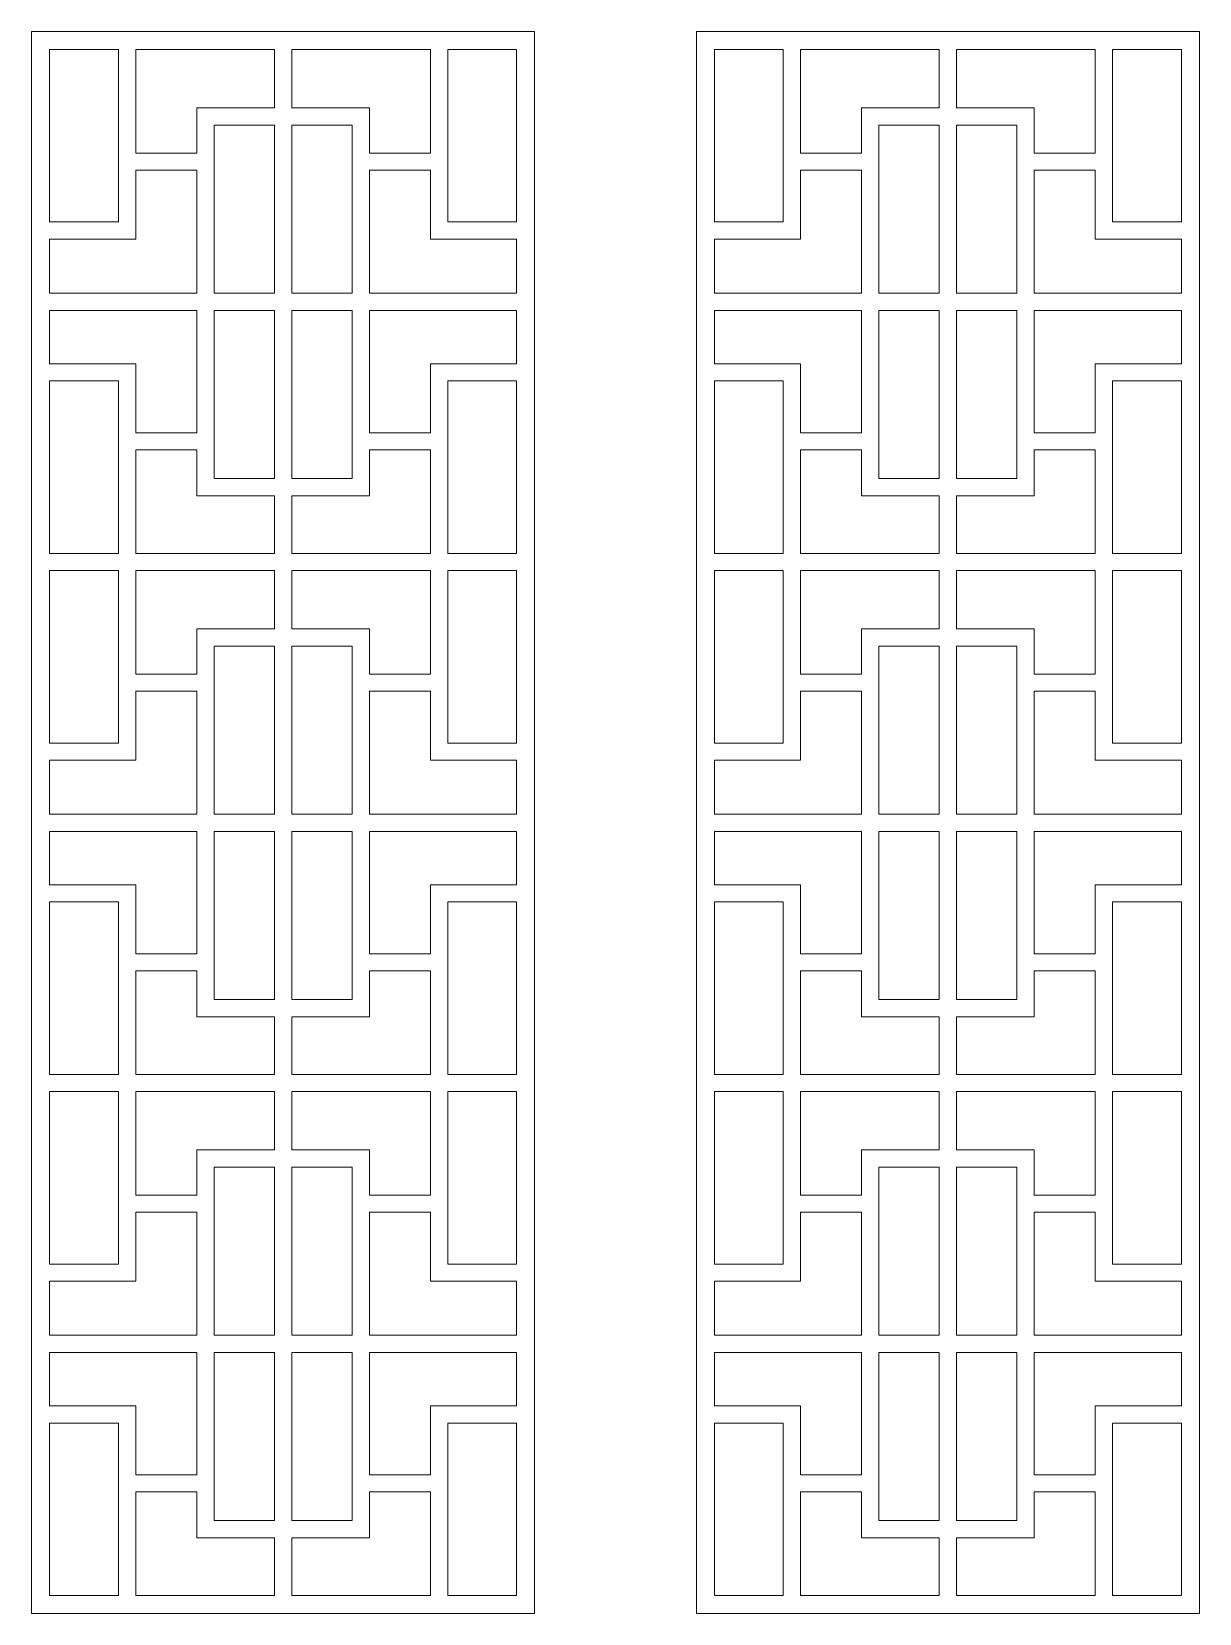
# Model space of a CAD drawing. Header units: centimetres. Extents: x -15.9 to -1.9, y -9.5 to 9.5.
import ezdxf

# ---------------------------------------------------------------- set-up
doc = ezdxf.new("R2010")
doc.units = ezdxf.units.CM
doc.header["$MEASUREMENT"] = 0
doc.layers.add('layer 1', color=7, linetype='Continuous')

msp = doc.modelspace()

# ---------------------------------------------------------------- linework, layer by layer
at = {"layer": 'layer 1', "color": 250, "lineweight": 9}
for points, knots in [([(-15.88583, 9.5), (-15.88583, 9.5), (-9.84037, 9.5), (-9.84037, 9.5), (-9.84037, 9.5), (-9.84037, 9.5), (-9.84037, -9.5), (-9.84037, -9.5), (-9.84037, -9.5), (-9.84037, -9.5), (-15.88583, -9.5), (-15.88583, -9.5), (-15.88583, -9.5), (-15.88583, -9.5), (-15.88583, 9.5), (-15.88583, 9.5)], [0, 0, 0, 0, 0.2, 0.2, 0.2, 0.2, 0.4, 0.4, 0.4, 0.4, 0.6, 0.6, 0.6, 0.6, 1, 1, 1, 1]), ([(-14.84084, 9.28409), (-14.84084, 9.28409), (-14.84084, 9.28409), (-14.84084, 9.28409), (-14.84084, 9.28409), (-14.84084, 9.28409), (-14.84084, 7.21333), (-14.84084, 7.21333), (-14.84084, 7.21333), (-14.84084, 7.21333), (-15.6699, 7.21333), (-15.6699, 7.21333), (-15.6699, 7.21333), (-15.6699, 7.21333), (-15.6699, 9.28409), (-15.6699, 9.28409), (-15.6699, 9.28409), (-15.6699, 9.28409), (-14.84084, 9.28409), (-14.84084, 9.28409)], [0, 0, 0, 0, 0.16666667, 0.16666667, 0.16666667, 0.16666667, 0.33333333, 0.33333333, 0.33333333, 0.33333333, 0.5, 0.5, 0.5, 0.5, 0.66666667, 0.66666667, 0.66666667, 0.66666667, 1, 1, 1, 1]), ([(-12.9668, 9.28409), (-12.9668, 9.28409), (-12.9668, 9.28409), (-12.9668, 9.28409), (-12.9668, 9.28409), (-12.9668, 9.28409), (-12.9668, 8.58474), (-12.9668, 8.58474), (-12.9668, 8.58474), (-12.9668, 8.58474), (-13.90009, 8.58474), (-13.90009, 8.58474), (-13.90009, 8.58474), (-13.90009, 8.58474), (-13.90009, 8.04163), (-13.90009, 8.04163), (-13.90009, 8.04163), (-13.90009, 8.04163), (-14.63343, 8.04163), (-14.63343, 8.04163), (-14.63343, 8.04163), (-14.63343, 8.04163), (-14.63343, 9.28409), (-14.63343, 9.28409), (-14.63343, 9.28409), (-14.63343, 9.28409), (-12.9668, 9.28409), (-12.9668, 9.28409)], [0, 0, 0, 0, 0.125, 0.125, 0.125, 0.125, 0.25, 0.25, 0.25, 0.25, 0.375, 0.375, 0.375, 0.375, 0.5, 0.5, 0.5, 0.5, 0.625, 0.625, 0.625, 0.625, 0.75, 0.75, 0.75, 0.75, 1, 1, 1, 1]), ([(-11.09275, 9.28409), (-11.09275, 9.28409), (-11.09275, 9.28409), (-11.09275, 9.28409), (-11.09275, 9.28409), (-11.09275, 9.28409), (-11.09275, 8.04163), (-11.09275, 8.04163), (-11.09275, 8.04163), (-11.09275, 8.04163), (-11.82609, 8.04163), (-11.82609, 8.04163), (-11.82609, 8.04163), (-11.82609, 8.04163), (-11.82609, 8.58474), (-11.82609, 8.58474), (-11.82609, 8.58474), (-11.82609, 8.58474), (-12.75938, 8.58474), (-12.75938, 8.58474), (-12.75938, 8.58474), (-12.75938, 8.58474), (-12.75938, 9.28409), (-12.75938, 9.28409), (-12.75938, 9.28409), (-12.75938, 9.28409), (-11.09275, 9.28409), (-11.09275, 9.28409)], [0, 0, 0, 0, 0.125, 0.125, 0.125, 0.125, 0.25, 0.25, 0.25, 0.25, 0.375, 0.375, 0.375, 0.375, 0.5, 0.5, 0.5, 0.5, 0.625, 0.625, 0.625, 0.625, 0.75, 0.75, 0.75, 0.75, 1, 1, 1, 1]), ([(-10.05628, 7.21333), (-10.05628, 7.21333), (-10.05628, 7.21333), (-10.05628, 7.21333), (-10.05628, 7.21333), (-10.05628, 7.21333), (-10.88534, 7.21333), (-10.88534, 7.21333), (-10.88534, 7.21333), (-10.88534, 7.21333), (-10.88534, 9.28409), (-10.88534, 9.28409), (-10.88534, 9.28409), (-10.88534, 9.28409), (-10.05628, 9.28409), (-10.05628, 9.28409), (-10.05628, 9.28409), (-10.05628, 9.28409), (-10.05628, 7.21333), (-10.05628, 7.21333)], [0, 0, 0, 0, 0.16666667, 0.16666667, 0.16666667, 0.16666667, 0.33333333, 0.33333333, 0.33333333, 0.33333333, 0.5, 0.5, 0.5, 0.5, 0.66666667, 0.66666667, 0.66666667, 0.66666667, 1, 1, 1, 1]), ([(-13.6927, 8.37767), (-13.6927, 8.37767), (-13.6927, 8.37767), (-13.6927, 8.37767), (-13.6927, 8.37767), (-13.6927, 8.37767), (-12.9668, 8.37767), (-12.9668, 8.37767), (-12.9668, 8.37767), (-12.9668, 8.37767), (-12.9668, 6.35867), (-12.9668, 6.35867), (-12.9668, 6.35867), (-12.9668, 6.35867), (-13.6927, 6.35867), (-13.6927, 6.35867), (-13.6927, 6.35867), (-13.6927, 6.35867), (-13.6927, 8.37767), (-13.6927, 8.37767)], [0, 0, 0, 0, 0.16666667, 0.16666667, 0.16666667, 0.16666667, 0.33333333, 0.33333333, 0.33333333, 0.33333333, 0.5, 0.5, 0.5, 0.5, 0.66666667, 0.66666667, 0.66666667, 0.66666667, 1, 1, 1, 1]), ([(-12.75938, 8.37767), (-12.75938, 8.37767), (-12.75938, 8.37767), (-12.75938, 8.37767), (-12.75938, 8.37767), (-12.75938, 8.37767), (-12.0335, 8.37767), (-12.0335, 8.37767), (-12.0335, 8.37767), (-12.0335, 8.37767), (-12.0335, 6.35867), (-12.0335, 6.35867), (-12.0335, 6.35867), (-12.0335, 6.35867), (-12.75938, 6.35867), (-12.75938, 6.35867), (-12.75938, 6.35867), (-12.75938, 6.35867), (-12.75938, 8.37767), (-12.75938, 8.37767)], [0, 0, 0, 0, 0.16666667, 0.16666667, 0.16666667, 0.16666667, 0.33333333, 0.33333333, 0.33333333, 0.33333333, 0.5, 0.5, 0.5, 0.5, 0.66666667, 0.66666667, 0.66666667, 0.66666667, 1, 1, 1, 1]), ([(-15.6699, 7.00625), (-15.6699, 7.00625), (-15.6699, 7.00625), (-15.6699, 7.00625), (-15.6699, 7.00625), (-15.3244, 7.00625), (-14.97894, 7.00625), (-14.63343, 7.00625), (-14.63343, 7.00625), (-14.63343, 7.00625), (-14.63343, 7.83456), (-14.63343, 7.83456), (-14.63343, 7.83456), (-14.63343, 7.83456), (-13.90009, 7.83456), (-13.90009, 7.83456), (-13.90009, 7.83456), (-13.90009, 7.83456), (-13.90009, 6.35867), (-13.90009, 6.35867), (-13.90009, 6.35867), (-13.90009, 6.35867), (-15.6699, 6.35867), (-15.6699, 6.35867), (-15.6699, 6.35867), (-15.6699, 6.35867), (-15.6699, 7.00625), (-15.6699, 7.00625)], [0, 0, 0, 0, 0.125, 0.125, 0.125, 0.125, 0.25, 0.25, 0.25, 0.25, 0.375, 0.375, 0.375, 0.375, 0.5, 0.5, 0.5, 0.5, 0.625, 0.625, 0.625, 0.625, 0.75, 0.75, 0.75, 0.75, 1, 1, 1, 1]), ([(-10.05628, 6.35867), (-10.05628, 6.35867), (-10.05628, 6.35867), (-10.05628, 6.35867), (-10.05628, 6.35867), (-10.05628, 6.35867), (-11.82609, 6.35867), (-11.82609, 6.35867), (-11.82609, 6.35867), (-11.82609, 6.35867), (-11.82609, 7.83456), (-11.82609, 7.83456), (-11.82609, 7.83456), (-11.82609, 7.83456), (-11.09275, 7.83456), (-11.09275, 7.83456), (-11.09275, 7.83456), (-11.09275, 7.83456), (-11.09275, 7.00625), (-11.09275, 7.00625), (-11.09275, 7.00625), (-10.74726, 7.00625), (-10.40178, 7.00625), (-10.05628, 7.00625), (-10.05628, 7.00625), (-10.05628, 7.00625), (-10.05628, 6.35867), (-10.05628, 6.35867)], [0, 0, 0, 0, 0.125, 0.125, 0.125, 0.125, 0.25, 0.25, 0.25, 0.25, 0.375, 0.375, 0.375, 0.375, 0.5, 0.5, 0.5, 0.5, 0.625, 0.625, 0.625, 0.625, 0.75, 0.75, 0.75, 0.75, 1, 1, 1, 1]), ([(-15.6699, 6.15159), (-15.6699, 6.15159), (-15.6699, 6.15159), (-15.6699, 6.15159), (-15.6699, 6.15159), (-15.6699, 6.15159), (-13.90009, 6.15159), (-13.90009, 6.15159), (-13.90009, 6.15159), (-13.90009, 6.15159), (-13.90009, 4.68229), (-13.90009, 4.68229), (-13.90009, 4.68229), (-13.90009, 4.68229), (-14.63343, 4.68229), (-14.63343, 4.68229), (-14.63343, 4.68229), (-14.63343, 4.68229), (-14.63343, 5.51059), (-14.63343, 5.51059), (-14.63343, 5.51059), (-14.97894, 5.51059), (-15.3244, 5.51059), (-15.6699, 5.51059), (-15.6699, 5.51059), (-15.6699, 5.51059), (-15.6699, 6.15159), (-15.6699, 6.15159)], [0, 0, 0, 0, 0.125, 0.125, 0.125, 0.125, 0.25, 0.25, 0.25, 0.25, 0.375, 0.375, 0.375, 0.375, 0.5, 0.5, 0.5, 0.5, 0.625, 0.625, 0.625, 0.625, 0.75, 0.75, 0.75, 0.75, 1, 1, 1, 1]), ([(-12.9668, 4.13259), (-12.9668, 4.13259), (-12.9668, 4.13259), (-12.9668, 4.13259), (-12.9668, 4.13259), (-12.9668, 4.13259), (-13.6927, 4.13259), (-13.6927, 4.13259), (-13.6927, 4.13259), (-13.6927, 4.13259), (-13.6927, 6.15159), (-13.6927, 6.15159), (-13.6927, 6.15159), (-13.6927, 6.15159), (-12.9668, 6.15159), (-12.9668, 6.15159), (-12.9668, 6.15159), (-12.9668, 6.15159), (-12.9668, 4.13259), (-12.9668, 4.13259)], [0, 0, 0, 0, 0.16666667, 0.16666667, 0.16666667, 0.16666667, 0.33333333, 0.33333333, 0.33333333, 0.33333333, 0.5, 0.5, 0.5, 0.5, 0.66666667, 0.66666667, 0.66666667, 0.66666667, 1, 1, 1, 1]), ([(-12.0335, 6.15159), (-12.0335, 6.15159), (-12.0335, 6.15159), (-12.0335, 6.15159), (-12.0335, 6.15159), (-12.0335, 6.15159), (-12.0335, 4.13259), (-12.0335, 4.13259), (-12.0335, 4.13259), (-12.0335, 4.13259), (-12.75938, 4.13259), (-12.75938, 4.13259), (-12.75938, 4.13259), (-12.75938, 4.13259), (-12.75938, 6.15159), (-12.75938, 6.15159), (-12.75938, 6.15159), (-12.75938, 6.15159), (-12.0335, 6.15159), (-12.0335, 6.15159)], [0, 0, 0, 0, 0.16666667, 0.16666667, 0.16666667, 0.16666667, 0.33333333, 0.33333333, 0.33333333, 0.33333333, 0.5, 0.5, 0.5, 0.5, 0.66666667, 0.66666667, 0.66666667, 0.66666667, 1, 1, 1, 1]), ([(-10.05628, 5.51059), (-10.05628, 5.51059), (-10.05628, 5.51059), (-10.05628, 5.51059), (-10.05628, 5.51059), (-10.40178, 5.51059), (-10.74726, 5.51059), (-11.09275, 5.51059), (-11.09275, 5.51059), (-11.09275, 5.51059), (-11.09275, 4.68229), (-11.09275, 4.68229), (-11.09275, 4.68229), (-11.09275, 4.68229), (-11.82609, 4.68229), (-11.82609, 4.68229), (-11.82609, 4.68229), (-11.82609, 4.68229), (-11.82609, 6.15159), (-11.82609, 6.15159), (-11.82609, 6.15159), (-11.82609, 6.15159), (-10.05628, 6.15159), (-10.05628, 6.15159), (-10.05628, 6.15159), (-10.05628, 6.15159), (-10.05628, 5.51059), (-10.05628, 5.51059)], [0, 0, 0, 0, 0.125, 0.125, 0.125, 0.125, 0.25, 0.25, 0.25, 0.25, 0.375, 0.375, 0.375, 0.375, 0.5, 0.5, 0.5, 0.5, 0.625, 0.625, 0.625, 0.625, 0.75, 0.75, 0.75, 0.75, 1, 1, 1, 1]), ([(-15.6699, 5.30351), (-15.6699, 5.30351), (-15.6699, 5.30351), (-15.6699, 5.30351), (-15.6699, 5.30351), (-15.6699, 5.30351), (-14.84084, 5.30351), (-14.84084, 5.30351), (-14.84084, 5.30351), (-14.84084, 5.30351), (-14.84084, 3.23274), (-14.84084, 3.23274), (-14.84084, 3.23274), (-14.84084, 3.23274), (-15.6699, 3.23274), (-15.6699, 3.23274), (-15.6699, 3.23274), (-15.6699, 3.23274), (-15.6699, 5.30351), (-15.6699, 5.30351)], [0, 0, 0, 0, 0.16666667, 0.16666667, 0.16666667, 0.16666667, 0.33333333, 0.33333333, 0.33333333, 0.33333333, 0.5, 0.5, 0.5, 0.5, 0.66666667, 0.66666667, 0.66666667, 0.66666667, 1, 1, 1, 1]), ([(-10.05628, 3.23274), (-10.05628, 3.23274), (-10.05628, 3.23274), (-10.05628, 3.23274), (-10.05628, 3.23274), (-10.05628, 3.23274), (-10.88534, 3.23274), (-10.88534, 3.23274), (-10.88534, 3.23274), (-10.88534, 3.23274), (-10.88534, 5.30351), (-10.88534, 5.30351), (-10.88534, 5.30351), (-10.88534, 5.30351), (-10.05628, 5.30351), (-10.05628, 5.30351), (-10.05628, 5.30351), (-10.05628, 5.30351), (-10.05628, 3.23274), (-10.05628, 3.23274)], [0, 0, 0, 0, 0.16666667, 0.16666667, 0.16666667, 0.16666667, 0.33333333, 0.33333333, 0.33333333, 0.33333333, 0.5, 0.5, 0.5, 0.5, 0.66666667, 0.66666667, 0.66666667, 0.66666667, 1, 1, 1, 1]), ([(-14.63343, 4.4752), (-14.63343, 4.4752), (-14.63343, 4.4752), (-14.63343, 4.4752), (-14.63343, 4.4752), (-14.63343, 4.4752), (-14.63343, 3.23274), (-14.63343, 3.23274), (-14.63343, 3.23274), (-14.63343, 3.23274), (-12.9668, 3.23274), (-12.9668, 3.23274), (-12.9668, 3.23274), (-12.9668, 3.23274), (-12.9668, 3.92552), (-12.9668, 3.92552), (-12.9668, 3.92552), (-12.9668, 3.92552), (-13.90009, 3.92552), (-13.90009, 3.92552), (-13.90009, 3.92552), (-13.90009, 3.92552), (-13.90009, 4.4752), (-13.90009, 4.4752), (-13.90009, 4.4752), (-13.90009, 4.4752), (-14.63343, 4.4752), (-14.63343, 4.4752)], [0, 0, 0, 0, 0.125, 0.125, 0.125, 0.125, 0.25, 0.25, 0.25, 0.25, 0.375, 0.375, 0.375, 0.375, 0.5, 0.5, 0.5, 0.5, 0.625, 0.625, 0.625, 0.625, 0.75, 0.75, 0.75, 0.75, 1, 1, 1, 1]), ([(-11.82609, 4.4752), (-11.82609, 4.4752), (-11.82609, 4.4752), (-11.82609, 4.4752), (-11.82609, 4.4752), (-11.82609, 4.4752), (-11.82609, 3.92552), (-11.82609, 3.92552), (-11.82609, 3.92552), (-11.82609, 3.92552), (-12.75938, 3.92552), (-12.75938, 3.92552), (-12.75938, 3.92552), (-12.75938, 3.92552), (-12.75938, 3.23274), (-12.75938, 3.23274), (-12.75938, 3.23274), (-12.75938, 3.23274), (-11.09275, 3.23274), (-11.09275, 3.23274), (-11.09275, 3.23274), (-11.09275, 3.23274), (-11.09275, 4.4752), (-11.09275, 4.4752), (-11.09275, 4.4752), (-11.09275, 4.4752), (-11.82609, 4.4752), (-11.82609, 4.4752)], [0, 0, 0, 0, 0.125, 0.125, 0.125, 0.125, 0.25, 0.25, 0.25, 0.25, 0.375, 0.375, 0.375, 0.375, 0.5, 0.5, 0.5, 0.5, 0.625, 0.625, 0.625, 0.625, 0.75, 0.75, 0.75, 0.75, 1, 1, 1, 1]), ([(-15.6699, 3.02567), (-15.6699, 3.02567), (-15.6699, 3.02567), (-15.6699, 3.02567), (-15.6699, 3.02567), (-15.6699, 3.02567), (-14.84084, 3.02567), (-14.84084, 3.02567), (-14.84084, 3.02567), (-14.84084, 3.02567), (-14.84084, 0.9549), (-14.84084, 0.9549), (-14.84084, 0.9549), (-14.84084, 0.9549), (-15.6699, 0.9549), (-15.6699, 0.9549), (-15.6699, 0.9549), (-15.6699, 0.9549), (-15.6699, 3.02567), (-15.6699, 3.02567)], [0, 0, 0, 0, 0.16666667, 0.16666667, 0.16666667, 0.16666667, 0.33333333, 0.33333333, 0.33333333, 0.33333333, 0.5, 0.5, 0.5, 0.5, 0.66666667, 0.66666667, 0.66666667, 0.66666667, 1, 1, 1, 1]), ([(-12.9668, 3.02567), (-12.9668, 3.02567), (-12.9668, 3.02567), (-12.9668, 3.02567), (-12.9668, 3.02567), (-12.9668, 3.02567), (-14.63343, 3.02567), (-14.63343, 3.02567), (-14.63343, 3.02567), (-14.63343, 3.02567), (-14.63343, 1.78322), (-14.63343, 1.78322), (-14.63343, 1.78322), (-14.63343, 1.78322), (-13.90009, 1.78322), (-13.90009, 1.78322), (-13.90009, 1.78322), (-13.90009, 1.78322), (-13.90009, 2.32633), (-13.90009, 2.32633), (-13.90009, 2.32633), (-13.90009, 2.32633), (-12.9668, 2.32633), (-12.9668, 2.32633), (-12.9668, 2.32633), (-12.9668, 2.32633), (-12.9668, 3.02567), (-12.9668, 3.02567)], [0, 0, 0, 0, 0.125, 0.125, 0.125, 0.125, 0.25, 0.25, 0.25, 0.25, 0.375, 0.375, 0.375, 0.375, 0.5, 0.5, 0.5, 0.5, 0.625, 0.625, 0.625, 0.625, 0.75, 0.75, 0.75, 0.75, 1, 1, 1, 1]), ([(-11.09275, 3.02567), (-11.09275, 3.02567), (-11.09275, 3.02567), (-11.09275, 3.02567), (-11.09275, 3.02567), (-11.09275, 3.02567), (-12.75938, 3.02567), (-12.75938, 3.02567), (-12.75938, 3.02567), (-12.75938, 3.02567), (-12.75938, 2.32633), (-12.75938, 2.32633), (-12.75938, 2.32633), (-12.75938, 2.32633), (-11.82609, 2.32633), (-11.82609, 2.32633), (-11.82609, 2.32633), (-11.82609, 2.32633), (-11.82609, 1.78322), (-11.82609, 1.78322), (-11.82609, 1.78322), (-11.82609, 1.78322), (-11.09275, 1.78322), (-11.09275, 1.78322), (-11.09275, 1.78322), (-11.09275, 1.78322), (-11.09275, 3.02567), (-11.09275, 3.02567)], [0, 0, 0, 0, 0.125, 0.125, 0.125, 0.125, 0.25, 0.25, 0.25, 0.25, 0.375, 0.375, 0.375, 0.375, 0.5, 0.5, 0.5, 0.5, 0.625, 0.625, 0.625, 0.625, 0.75, 0.75, 0.75, 0.75, 1, 1, 1, 1]), ([(-10.05628, 0.9549), (-10.05628, 0.9549), (-10.05628, 0.9549), (-10.05628, 0.9549), (-10.05628, 0.9549), (-10.05628, 0.9549), (-10.88534, 0.9549), (-10.88534, 0.9549), (-10.88534, 0.9549), (-10.88534, 0.9549), (-10.88534, 3.02567), (-10.88534, 3.02567), (-10.88534, 3.02567), (-10.88534, 3.02567), (-10.05628, 3.02567), (-10.05628, 3.02567), (-10.05628, 3.02567), (-10.05628, 3.02567), (-10.05628, 0.9549), (-10.05628, 0.9549)], [0, 0, 0, 0, 0.16666667, 0.16666667, 0.16666667, 0.16666667, 0.33333333, 0.33333333, 0.33333333, 0.33333333, 0.5, 0.5, 0.5, 0.5, 0.66666667, 0.66666667, 0.66666667, 0.66666667, 1, 1, 1, 1]), ([(-13.6927, 2.11925), (-13.6927, 2.11925), (-13.6927, 2.11925), (-13.6927, 2.11925), (-13.6927, 2.11925), (-13.6927, 2.11925), (-12.9668, 2.11925), (-12.9668, 2.11925), (-12.9668, 2.11925), (-12.9668, 2.11925), (-12.9668, 0.10025), (-12.9668, 0.10025), (-12.9668, 0.10025), (-12.9668, 0.10025), (-13.6927, 0.10025), (-13.6927, 0.10025), (-13.6927, 0.10025), (-13.6927, 0.10025), (-13.6927, 2.11925), (-13.6927, 2.11925)], [0, 0, 0, 0, 0.16666667, 0.16666667, 0.16666667, 0.16666667, 0.33333333, 0.33333333, 0.33333333, 0.33333333, 0.5, 0.5, 0.5, 0.5, 0.66666667, 0.66666667, 0.66666667, 0.66666667, 1, 1, 1, 1]), ([(-12.75938, 2.11925), (-12.75938, 2.11925), (-12.75938, 2.11925), (-12.75938, 2.11925), (-12.75938, 2.11925), (-12.75938, 2.11925), (-12.0335, 2.11925), (-12.0335, 2.11925), (-12.0335, 2.11925), (-12.0335, 2.11925), (-12.0335, 0.10025), (-12.0335, 0.10025), (-12.0335, 0.10025), (-12.0335, 0.10025), (-12.75938, 0.10025), (-12.75938, 0.10025), (-12.75938, 0.10025), (-12.75938, 0.10025), (-12.75938, 2.11925), (-12.75938, 2.11925)], [0, 0, 0, 0, 0.16666667, 0.16666667, 0.16666667, 0.16666667, 0.33333333, 0.33333333, 0.33333333, 0.33333333, 0.5, 0.5, 0.5, 0.5, 0.66666667, 0.66666667, 0.66666667, 0.66666667, 1, 1, 1, 1]), ([(-15.6699, 0.74783), (-15.6699, 0.74783), (-15.6699, 0.74783), (-15.6699, 0.74783), (-15.6699, 0.74783), (-15.3244, 0.74783), (-14.97894, 0.74783), (-14.63343, 0.74783), (-14.63343, 0.74783), (-14.63343, 0.74783), (-14.63343, 1.57613), (-14.63343, 1.57613), (-14.63343, 1.57613), (-14.63343, 1.57613), (-13.90009, 1.57613), (-13.90009, 1.57613), (-13.90009, 1.57613), (-13.90009, 1.57613), (-13.90009, 0.10025), (-13.90009, 0.10025), (-13.90009, 0.10025), (-13.90009, 0.10025), (-15.6699, 0.10025), (-15.6699, 0.10025), (-15.6699, 0.10025), (-15.6699, 0.10025), (-15.6699, 0.74783), (-15.6699, 0.74783)], [0, 0, 0, 0, 0.125, 0.125, 0.125, 0.125, 0.25, 0.25, 0.25, 0.25, 0.375, 0.375, 0.375, 0.375, 0.5, 0.5, 0.5, 0.5, 0.625, 0.625, 0.625, 0.625, 0.75, 0.75, 0.75, 0.75, 1, 1, 1, 1]), ([(-10.05628, 0.10025), (-10.05628, 0.10025), (-10.05628, 0.10025), (-10.05628, 0.10025), (-10.05628, 0.10025), (-10.05628, 0.10025), (-11.82609, 0.10025), (-11.82609, 0.10025), (-11.82609, 0.10025), (-11.82609, 0.10025), (-11.82609, 1.57613), (-11.82609, 1.57613), (-11.82609, 1.57613), (-11.82609, 1.57613), (-11.09275, 1.57613), (-11.09275, 1.57613), (-11.09275, 1.57613), (-11.09275, 1.57613), (-11.09275, 0.74783), (-11.09275, 0.74783), (-11.09275, 0.74783), (-10.74726, 0.74783), (-10.40178, 0.74783), (-10.05628, 0.74783), (-10.05628, 0.74783), (-10.05628, 0.74783), (-10.05628, 0.10025), (-10.05628, 0.10025)], [0, 0, 0, 0, 0.125, 0.125, 0.125, 0.125, 0.25, 0.25, 0.25, 0.25, 0.375, 0.375, 0.375, 0.375, 0.5, 0.5, 0.5, 0.5, 0.625, 0.625, 0.625, 0.625, 0.75, 0.75, 0.75, 0.75, 1, 1, 1, 1]), ([(-15.6699, -0.10683), (-15.6699, -0.10683), (-15.6699, -0.10683), (-15.6699, -0.10683), (-15.6699, -0.10683), (-15.6699, -0.10683), (-13.90009, -0.10683), (-13.90009, -0.10683), (-13.90009, -0.10683), (-13.90009, -0.10683), (-13.90009, -1.57613), (-13.90009, -1.57613), (-13.90009, -1.57613), (-13.90009, -1.57613), (-14.63343, -1.57613), (-14.63343, -1.57613), (-14.63343, -1.57613), (-14.63343, -1.57613), (-14.63343, -0.74783), (-14.63343, -0.74783), (-14.63343, -0.74783), (-14.97894, -0.74783), (-15.3244, -0.74783), (-15.6699, -0.74783), (-15.6699, -0.74783), (-15.6699, -0.74783), (-15.6699, -0.10683), (-15.6699, -0.10683)], [0, 0, 0, 0, 0.125, 0.125, 0.125, 0.125, 0.25, 0.25, 0.25, 0.25, 0.375, 0.375, 0.375, 0.375, 0.5, 0.5, 0.5, 0.5, 0.625, 0.625, 0.625, 0.625, 0.75, 0.75, 0.75, 0.75, 1, 1, 1, 1]), ([(-12.9668, -2.12583), (-12.9668, -2.12583), (-12.9668, -2.12583), (-12.9668, -2.12583), (-12.9668, -2.12583), (-12.9668, -2.12583), (-13.6927, -2.12583), (-13.6927, -2.12583), (-13.6927, -2.12583), (-13.6927, -2.12583), (-13.6927, -0.10683), (-13.6927, -0.10683), (-13.6927, -0.10683), (-13.6927, -0.10683), (-12.9668, -0.10683), (-12.9668, -0.10683), (-12.9668, -0.10683), (-12.9668, -0.10683), (-12.9668, -2.12583), (-12.9668, -2.12583)], [0, 0, 0, 0, 0.16666667, 0.16666667, 0.16666667, 0.16666667, 0.33333333, 0.33333333, 0.33333333, 0.33333333, 0.5, 0.5, 0.5, 0.5, 0.66666667, 0.66666667, 0.66666667, 0.66666667, 1, 1, 1, 1]), ([(-12.0335, -0.10683), (-12.0335, -0.10683), (-12.0335, -0.10683), (-12.0335, -0.10683), (-12.0335, -0.10683), (-12.0335, -0.10683), (-12.0335, -2.12583), (-12.0335, -2.12583), (-12.0335, -2.12583), (-12.0335, -2.12583), (-12.75938, -2.12583), (-12.75938, -2.12583), (-12.75938, -2.12583), (-12.75938, -2.12583), (-12.75938, -0.10683), (-12.75938, -0.10683), (-12.75938, -0.10683), (-12.75938, -0.10683), (-12.0335, -0.10683), (-12.0335, -0.10683)], [0, 0, 0, 0, 0.16666667, 0.16666667, 0.16666667, 0.16666667, 0.33333333, 0.33333333, 0.33333333, 0.33333333, 0.5, 0.5, 0.5, 0.5, 0.66666667, 0.66666667, 0.66666667, 0.66666667, 1, 1, 1, 1]), ([(-10.05628, -0.74783), (-10.05628, -0.74783), (-10.05628, -0.74783), (-10.05628, -0.74783), (-10.05628, -0.74783), (-10.40178, -0.74783), (-10.74726, -0.74783), (-11.09275, -0.74783), (-11.09275, -0.74783), (-11.09275, -0.74783), (-11.09275, -1.57613), (-11.09275, -1.57613), (-11.09275, -1.57613), (-11.09275, -1.57613), (-11.82609, -1.57613), (-11.82609, -1.57613), (-11.82609, -1.57613), (-11.82609, -1.57613), (-11.82609, -0.10683), (-11.82609, -0.10683), (-11.82609, -0.10683), (-11.82609, -0.10683), (-10.05628, -0.10683), (-10.05628, -0.10683), (-10.05628, -0.10683), (-10.05628, -0.10683), (-10.05628, -0.74783), (-10.05628, -0.74783)], [0, 0, 0, 0, 0.125, 0.125, 0.125, 0.125, 0.25, 0.25, 0.25, 0.25, 0.375, 0.375, 0.375, 0.375, 0.5, 0.5, 0.5, 0.5, 0.625, 0.625, 0.625, 0.625, 0.75, 0.75, 0.75, 0.75, 1, 1, 1, 1]), ([(-15.6699, -0.95491), (-15.6699, -0.95491), (-15.6699, -0.95491), (-15.6699, -0.95491), (-15.6699, -0.95491), (-15.6699, -0.95491), (-14.84084, -0.95491), (-14.84084, -0.95491), (-14.84084, -0.95491), (-14.84084, -0.95491), (-14.84084, -3.02567), (-14.84084, -3.02567), (-14.84084, -3.02567), (-14.84084, -3.02567), (-15.6699, -3.02567), (-15.6699, -3.02567), (-15.6699, -3.02567), (-15.6699, -3.02567), (-15.6699, -0.95491), (-15.6699, -0.95491)], [0, 0, 0, 0, 0.16666667, 0.16666667, 0.16666667, 0.16666667, 0.33333333, 0.33333333, 0.33333333, 0.33333333, 0.5, 0.5, 0.5, 0.5, 0.66666667, 0.66666667, 0.66666667, 0.66666667, 1, 1, 1, 1]), ([(-10.05628, -3.02567), (-10.05628, -3.02567), (-10.05628, -3.02567), (-10.05628, -3.02567), (-10.05628, -3.02567), (-10.05628, -3.02567), (-10.88534, -3.02567), (-10.88534, -3.02567), (-10.88534, -3.02567), (-10.88534, -3.02567), (-10.88534, -0.95491), (-10.88534, -0.95491), (-10.88534, -0.95491), (-10.88534, -0.95491), (-10.05628, -0.95491), (-10.05628, -0.95491), (-10.05628, -0.95491), (-10.05628, -0.95491), (-10.05628, -3.02567), (-10.05628, -3.02567)], [0, 0, 0, 0, 0.16666667, 0.16666667, 0.16666667, 0.16666667, 0.33333333, 0.33333333, 0.33333333, 0.33333333, 0.5, 0.5, 0.5, 0.5, 0.66666667, 0.66666667, 0.66666667, 0.66666667, 1, 1, 1, 1]), ([(-14.63343, -1.78321), (-14.63343, -1.78321), (-14.63343, -1.78321), (-14.63343, -1.78321), (-14.63343, -1.78321), (-14.63343, -1.78321), (-14.63343, -3.02567), (-14.63343, -3.02567), (-14.63343, -3.02567), (-14.63343, -3.02567), (-12.9668, -3.02567), (-12.9668, -3.02567), (-12.9668, -3.02567), (-12.9668, -3.02567), (-12.9668, -2.3329), (-12.9668, -2.3329), (-12.9668, -2.3329), (-12.9668, -2.3329), (-13.90009, -2.3329), (-13.90009, -2.3329), (-13.90009, -2.3329), (-13.90009, -2.3329), (-13.90009, -1.78321), (-13.90009, -1.78321), (-13.90009, -1.78321), (-13.90009, -1.78321), (-14.63343, -1.78321), (-14.63343, -1.78321)], [0, 0, 0, 0, 0.125, 0.125, 0.125, 0.125, 0.25, 0.25, 0.25, 0.25, 0.375, 0.375, 0.375, 0.375, 0.5, 0.5, 0.5, 0.5, 0.625, 0.625, 0.625, 0.625, 0.75, 0.75, 0.75, 0.75, 1, 1, 1, 1]), ([(-11.82609, -1.78321), (-11.82609, -1.78321), (-11.82609, -1.78321), (-11.82609, -1.78321), (-11.82609, -1.78321), (-11.82609, -1.78321), (-11.82609, -2.3329), (-11.82609, -2.3329), (-11.82609, -2.3329), (-11.82609, -2.3329), (-12.75938, -2.3329), (-12.75938, -2.3329), (-12.75938, -2.3329), (-12.75938, -2.3329), (-12.75938, -3.02567), (-12.75938, -3.02567), (-12.75938, -3.02567), (-12.75938, -3.02567), (-11.09275, -3.02567), (-11.09275, -3.02567), (-11.09275, -3.02567), (-11.09275, -3.02567), (-11.09275, -1.78321), (-11.09275, -1.78321), (-11.09275, -1.78321), (-11.09275, -1.78321), (-11.82609, -1.78321), (-11.82609, -1.78321)], [0, 0, 0, 0, 0.125, 0.125, 0.125, 0.125, 0.25, 0.25, 0.25, 0.25, 0.375, 0.375, 0.375, 0.375, 0.5, 0.5, 0.5, 0.5, 0.625, 0.625, 0.625, 0.625, 0.75, 0.75, 0.75, 0.75, 1, 1, 1, 1]), ([(-15.6699, -3.23275), (-15.6699, -3.23275), (-15.6699, -3.23275), (-15.6699, -3.23275), (-15.6699, -3.23275), (-15.6699, -3.23275), (-14.84084, -3.23275), (-14.84084, -3.23275), (-14.84084, -3.23275), (-14.84084, -3.23275), (-14.84084, -5.30351), (-14.84084, -5.30351), (-14.84084, -5.30351), (-14.84084, -5.30351), (-15.6699, -5.30351), (-15.6699, -5.30351), (-15.6699, -5.30351), (-15.6699, -5.30351), (-15.6699, -3.23275), (-15.6699, -3.23275)], [0, 0, 0, 0, 0.16666667, 0.16666667, 0.16666667, 0.16666667, 0.33333333, 0.33333333, 0.33333333, 0.33333333, 0.5, 0.5, 0.5, 0.5, 0.66666667, 0.66666667, 0.66666667, 0.66666667, 1, 1, 1, 1]), ([(-12.9668, -3.23275), (-12.9668, -3.23275), (-12.9668, -3.23275), (-12.9668, -3.23275), (-12.9668, -3.23275), (-12.9668, -3.23275), (-14.63343, -3.23275), (-14.63343, -3.23275), (-14.63343, -3.23275), (-14.63343, -3.23275), (-14.63343, -4.4752), (-14.63343, -4.4752), (-14.63343, -4.4752), (-14.63343, -4.4752), (-13.90009, -4.4752), (-13.90009, -4.4752), (-13.90009, -4.4752), (-13.90009, -4.4752), (-13.90009, -3.93209), (-13.90009, -3.93209), (-13.90009, -3.93209), (-13.90009, -3.93209), (-12.9668, -3.93209), (-12.9668, -3.93209), (-12.9668, -3.93209), (-12.9668, -3.93209), (-12.9668, -3.23275), (-12.9668, -3.23275)], [0, 0, 0, 0, 0.125, 0.125, 0.125, 0.125, 0.25, 0.25, 0.25, 0.25, 0.375, 0.375, 0.375, 0.375, 0.5, 0.5, 0.5, 0.5, 0.625, 0.625, 0.625, 0.625, 0.75, 0.75, 0.75, 0.75, 1, 1, 1, 1]), ([(-11.09275, -3.23275), (-11.09275, -3.23275), (-11.09275, -3.23275), (-11.09275, -3.23275), (-11.09275, -3.23275), (-11.09275, -3.23275), (-12.75938, -3.23275), (-12.75938, -3.23275), (-12.75938, -3.23275), (-12.75938, -3.23275), (-12.75938, -3.93209), (-12.75938, -3.93209), (-12.75938, -3.93209), (-12.75938, -3.93209), (-11.82609, -3.93209), (-11.82609, -3.93209), (-11.82609, -3.93209), (-11.82609, -3.93209), (-11.82609, -4.4752), (-11.82609, -4.4752), (-11.82609, -4.4752), (-11.82609, -4.4752), (-11.09275, -4.4752), (-11.09275, -4.4752), (-11.09275, -4.4752), (-11.09275, -4.4752), (-11.09275, -3.23275), (-11.09275, -3.23275)], [0, 0, 0, 0, 0.125, 0.125, 0.125, 0.125, 0.25, 0.25, 0.25, 0.25, 0.375, 0.375, 0.375, 0.375, 0.5, 0.5, 0.5, 0.5, 0.625, 0.625, 0.625, 0.625, 0.75, 0.75, 0.75, 0.75, 1, 1, 1, 1]), ([(-10.05628, -5.30351), (-10.05628, -5.30351), (-10.05628, -5.30351), (-10.05628, -5.30351), (-10.05628, -5.30351), (-10.05628, -5.30351), (-10.88534, -5.30351), (-10.88534, -5.30351), (-10.88534, -5.30351), (-10.88534, -5.30351), (-10.88534, -3.23275), (-10.88534, -3.23275), (-10.88534, -3.23275), (-10.88534, -3.23275), (-10.05628, -3.23275), (-10.05628, -3.23275), (-10.05628, -3.23275), (-10.05628, -3.23275), (-10.05628, -5.30351), (-10.05628, -5.30351)], [0, 0, 0, 0, 0.16666667, 0.16666667, 0.16666667, 0.16666667, 0.33333333, 0.33333333, 0.33333333, 0.33333333, 0.5, 0.5, 0.5, 0.5, 0.66666667, 0.66666667, 0.66666667, 0.66666667, 1, 1, 1, 1]), ([(-13.6927, -4.13916), (-13.6927, -4.13916), (-13.6927, -4.13916), (-13.6927, -4.13916), (-13.6927, -4.13916), (-13.6927, -4.13916), (-12.9668, -4.13916), (-12.9668, -4.13916), (-12.9668, -4.13916), (-12.9668, -4.13916), (-12.9668, -6.15817), (-12.9668, -6.15817), (-12.9668, -6.15817), (-12.9668, -6.15817), (-13.6927, -6.15817), (-13.6927, -6.15817), (-13.6927, -6.15817), (-13.6927, -6.15817), (-13.6927, -4.13916), (-13.6927, -4.13916)], [0, 0, 0, 0, 0.16666667, 0.16666667, 0.16666667, 0.16666667, 0.33333333, 0.33333333, 0.33333333, 0.33333333, 0.5, 0.5, 0.5, 0.5, 0.66666667, 0.66666667, 0.66666667, 0.66666667, 1, 1, 1, 1]), ([(-12.75938, -4.13916), (-12.75938, -4.13916), (-12.75938, -4.13916), (-12.75938, -4.13916), (-12.75938, -4.13916), (-12.75938, -4.13916), (-12.0335, -4.13916), (-12.0335, -4.13916), (-12.0335, -4.13916), (-12.0335, -4.13916), (-12.0335, -6.15817), (-12.0335, -6.15817), (-12.0335, -6.15817), (-12.0335, -6.15817), (-12.75938, -6.15817), (-12.75938, -6.15817), (-12.75938, -6.15817), (-12.75938, -6.15817), (-12.75938, -4.13916), (-12.75938, -4.13916)], [0, 0, 0, 0, 0.16666667, 0.16666667, 0.16666667, 0.16666667, 0.33333333, 0.33333333, 0.33333333, 0.33333333, 0.5, 0.5, 0.5, 0.5, 0.66666667, 0.66666667, 0.66666667, 0.66666667, 1, 1, 1, 1]), ([(-15.6699, -5.51059), (-15.6699, -5.51059), (-15.6699, -5.51059), (-15.6699, -5.51059), (-15.6699, -5.51059), (-15.3244, -5.51059), (-14.97894, -5.51059), (-14.63343, -5.51059), (-14.63343, -5.51059), (-14.63343, -5.51059), (-14.63343, -4.68229), (-14.63343, -4.68229), (-14.63343, -4.68229), (-14.63343, -4.68229), (-13.90009, -4.68229), (-13.90009, -4.68229), (-13.90009, -4.68229), (-13.90009, -4.68229), (-13.90009, -6.15817), (-13.90009, -6.15817), (-13.90009, -6.15817), (-13.90009, -6.15817), (-15.6699, -6.15817), (-15.6699, -6.15817), (-15.6699, -6.15817), (-15.6699, -6.15817), (-15.6699, -5.51059), (-15.6699, -5.51059)], [0, 0, 0, 0, 0.125, 0.125, 0.125, 0.125, 0.25, 0.25, 0.25, 0.25, 0.375, 0.375, 0.375, 0.375, 0.5, 0.5, 0.5, 0.5, 0.625, 0.625, 0.625, 0.625, 0.75, 0.75, 0.75, 0.75, 1, 1, 1, 1]), ([(-10.05628, -6.15817), (-10.05628, -6.15817), (-10.05628, -6.15817), (-10.05628, -6.15817), (-10.05628, -6.15817), (-10.05628, -6.15817), (-11.82609, -6.15817), (-11.82609, -6.15817), (-11.82609, -6.15817), (-11.82609, -6.15817), (-11.82609, -4.68229), (-11.82609, -4.68229), (-11.82609, -4.68229), (-11.82609, -4.68229), (-11.09275, -4.68229), (-11.09275, -4.68229), (-11.09275, -4.68229), (-11.09275, -4.68229), (-11.09275, -5.51059), (-11.09275, -5.51059), (-11.09275, -5.51059), (-10.74726, -5.51059), (-10.40178, -5.51059), (-10.05628, -5.51059), (-10.05628, -5.51059), (-10.05628, -5.51059), (-10.05628, -6.15817), (-10.05628, -6.15817)], [0, 0, 0, 0, 0.125, 0.125, 0.125, 0.125, 0.25, 0.25, 0.25, 0.25, 0.375, 0.375, 0.375, 0.375, 0.5, 0.5, 0.5, 0.5, 0.625, 0.625, 0.625, 0.625, 0.75, 0.75, 0.75, 0.75, 1, 1, 1, 1]), ([(-15.6699, -6.36525), (-15.6699, -6.36525), (-15.6699, -6.36525), (-15.6699, -6.36525), (-15.6699, -6.36525), (-15.6699, -6.36525), (-13.90009, -6.36525), (-13.90009, -6.36525), (-13.90009, -6.36525), (-13.90009, -6.36525), (-13.90009, -7.83456), (-13.90009, -7.83456), (-13.90009, -7.83456), (-13.90009, -7.83456), (-14.63343, -7.83456), (-14.63343, -7.83456), (-14.63343, -7.83456), (-14.63343, -7.83456), (-14.63343, -7.00625), (-14.63343, -7.00625), (-14.63343, -7.00625), (-14.97894, -7.00625), (-15.3244, -7.00625), (-15.6699, -7.00625), (-15.6699, -7.00625), (-15.6699, -7.00625), (-15.6699, -6.36525), (-15.6699, -6.36525)], [0, 0, 0, 0, 0.125, 0.125, 0.125, 0.125, 0.25, 0.25, 0.25, 0.25, 0.375, 0.375, 0.375, 0.375, 0.5, 0.5, 0.5, 0.5, 0.625, 0.625, 0.625, 0.625, 0.75, 0.75, 0.75, 0.75, 1, 1, 1, 1]), ([(-12.9668, -8.38424), (-12.9668, -8.38424), (-12.9668, -8.38424), (-12.9668, -8.38424), (-12.9668, -8.38424), (-12.9668, -8.38424), (-13.6927, -8.38424), (-13.6927, -8.38424), (-13.6927, -8.38424), (-13.6927, -8.38424), (-13.6927, -6.36525), (-13.6927, -6.36525), (-13.6927, -6.36525), (-13.6927, -6.36525), (-12.9668, -6.36525), (-12.9668, -6.36525), (-12.9668, -6.36525), (-12.9668, -6.36525), (-12.9668, -8.38424), (-12.9668, -8.38424)], [0, 0, 0, 0, 0.16666667, 0.16666667, 0.16666667, 0.16666667, 0.33333333, 0.33333333, 0.33333333, 0.33333333, 0.5, 0.5, 0.5, 0.5, 0.66666667, 0.66666667, 0.66666667, 0.66666667, 1, 1, 1, 1]), ([(-12.0335, -6.36525), (-12.0335, -6.36525), (-12.0335, -6.36525), (-12.0335, -6.36525), (-12.0335, -6.36525), (-12.0335, -6.36525), (-12.0335, -8.38424), (-12.0335, -8.38424), (-12.0335, -8.38424), (-12.0335, -8.38424), (-12.75938, -8.38424), (-12.75938, -8.38424), (-12.75938, -8.38424), (-12.75938, -8.38424), (-12.75938, -6.36525), (-12.75938, -6.36525), (-12.75938, -6.36525), (-12.75938, -6.36525), (-12.0335, -6.36525), (-12.0335, -6.36525)], [0, 0, 0, 0, 0.16666667, 0.16666667, 0.16666667, 0.16666667, 0.33333333, 0.33333333, 0.33333333, 0.33333333, 0.5, 0.5, 0.5, 0.5, 0.66666667, 0.66666667, 0.66666667, 0.66666667, 1, 1, 1, 1]), ([(-10.05628, -7.00625), (-10.05628, -7.00625), (-10.05628, -7.00625), (-10.05628, -7.00625), (-10.05628, -7.00625), (-10.40178, -7.00625), (-10.74726, -7.00625), (-11.09275, -7.00625), (-11.09275, -7.00625), (-11.09275, -7.00625), (-11.09275, -7.83456), (-11.09275, -7.83456), (-11.09275, -7.83456), (-11.09275, -7.83456), (-11.82609, -7.83456), (-11.82609, -7.83456), (-11.82609, -7.83456), (-11.82609, -7.83456), (-11.82609, -6.36525), (-11.82609, -6.36525), (-11.82609, -6.36525), (-11.82609, -6.36525), (-10.05628, -6.36525), (-10.05628, -6.36525), (-10.05628, -6.36525), (-10.05628, -6.36525), (-10.05628, -7.00625), (-10.05628, -7.00625)], [0, 0, 0, 0, 0.125, 0.125, 0.125, 0.125, 0.25, 0.25, 0.25, 0.25, 0.375, 0.375, 0.375, 0.375, 0.5, 0.5, 0.5, 0.5, 0.625, 0.625, 0.625, 0.625, 0.75, 0.75, 0.75, 0.75, 1, 1, 1, 1]), ([(-15.6699, -7.21333), (-15.6699, -7.21333), (-15.6699, -7.21333), (-15.6699, -7.21333), (-15.6699, -7.21333), (-15.6699, -7.21333), (-14.84084, -7.21333), (-14.84084, -7.21333), (-14.84084, -7.21333), (-14.84084, -7.21333), (-14.84084, -9.28409), (-14.84084, -9.28409), (-14.84084, -9.28409), (-14.84084, -9.28409), (-15.6699, -9.28409), (-15.6699, -9.28409), (-15.6699, -9.28409), (-15.6699, -9.28409), (-15.6699, -7.21333), (-15.6699, -7.21333)], [0, 0, 0, 0, 0.16666667, 0.16666667, 0.16666667, 0.16666667, 0.33333333, 0.33333333, 0.33333333, 0.33333333, 0.5, 0.5, 0.5, 0.5, 0.66666667, 0.66666667, 0.66666667, 0.66666667, 1, 1, 1, 1]), ([(-10.88534, -9.28409), (-10.88534, -9.28409), (-10.88534, -9.28409), (-10.88534, -9.28409), (-10.88534, -9.28409), (-10.88534, -9.28409), (-10.88534, -7.21333), (-10.88534, -7.21333), (-10.88534, -7.21333), (-10.88534, -7.21333), (-10.05628, -7.21333), (-10.05628, -7.21333), (-10.05628, -7.21333), (-10.05628, -7.21333), (-10.05628, -9.28409), (-10.05628, -9.28409), (-10.05628, -9.28409), (-10.05628, -9.28409), (-10.88534, -9.28409), (-10.88534, -9.28409)], [0, 0, 0, 0, 0.16666667, 0.16666667, 0.16666667, 0.16666667, 0.33333333, 0.33333333, 0.33333333, 0.33333333, 0.5, 0.5, 0.5, 0.5, 0.66666667, 0.66666667, 0.66666667, 0.66666667, 1, 1, 1, 1]), ([(-14.63343, -9.28409), (-14.63343, -9.28409), (-14.63343, -9.28409), (-14.63343, -9.28409), (-14.63343, -9.28409), (-14.63343, -9.28409), (-14.63343, -8.04163), (-14.63343, -8.04163), (-14.63343, -8.04163), (-14.63343, -8.04163), (-13.90009, -8.04163), (-13.90009, -8.04163), (-13.90009, -8.04163), (-13.90009, -8.04163), (-13.90009, -8.59133), (-13.90009, -8.59133), (-13.90009, -8.59133), (-13.90009, -8.59133), (-12.9668, -8.59133), (-12.9668, -8.59133), (-12.9668, -8.59133), (-12.9668, -8.59133), (-12.9668, -9.28409), (-12.9668, -9.28409), (-12.9668, -9.28409), (-12.9668, -9.28409), (-14.63343, -9.28409), (-14.63343, -9.28409)], [0, 0, 0, 0, 0.125, 0.125, 0.125, 0.125, 0.25, 0.25, 0.25, 0.25, 0.375, 0.375, 0.375, 0.375, 0.5, 0.5, 0.5, 0.5, 0.625, 0.625, 0.625, 0.625, 0.75, 0.75, 0.75, 0.75, 1, 1, 1, 1]), ([(-12.75938, -9.28409), (-12.75938, -9.28409), (-12.75938, -9.28409), (-12.75938, -9.28409), (-12.75938, -9.28409), (-12.75938, -9.28409), (-12.75938, -8.59133), (-12.75938, -8.59133), (-12.75938, -8.59133), (-12.75938, -8.59133), (-11.82609, -8.59133), (-11.82609, -8.59133), (-11.82609, -8.59133), (-11.82609, -8.59133), (-11.82609, -8.04163), (-11.82609, -8.04163), (-11.82609, -8.04163), (-11.82609, -8.04163), (-11.09275, -8.04163), (-11.09275, -8.04163), (-11.09275, -8.04163), (-11.09275, -8.04163), (-11.09275, -9.28409), (-11.09275, -9.28409), (-11.09275, -9.28409), (-11.09275, -9.28409), (-12.75938, -9.28409), (-12.75938, -9.28409)], [0, 0, 0, 0, 0.125, 0.125, 0.125, 0.125, 0.25, 0.25, 0.25, 0.25, 0.375, 0.375, 0.375, 0.375, 0.5, 0.5, 0.5, 0.5, 0.625, 0.625, 0.625, 0.625, 0.75, 0.75, 0.75, 0.75, 1, 1, 1, 1])]:
    msp.add_open_spline(points, degree=3, knots=knots, dxfattribs=at)
at = {"layer": 'layer 1', "color": 7, "lineweight": 9}
for points, knots in [([(-7.89628, 9.5), (-7.89628, 9.5), (-1.85082, 9.5), (-1.85082, 9.5), (-1.85082, 9.5), (-1.85082, 9.5), (-1.85082, -9.5), (-1.85082, -9.5), (-1.85082, -9.5), (-1.85082, -9.5), (-7.89628, -9.5), (-7.89628, -9.5), (-7.89628, -9.5), (-7.89628, -9.5), (-7.89628, 9.5), (-7.89628, 9.5)], [0, 0, 0, 0, 0.2, 0.2, 0.2, 0.2, 0.4, 0.4, 0.4, 0.4, 0.6, 0.6, 0.6, 0.6, 1, 1, 1, 1]), ([(-6.85129, 9.28409), (-6.85129, 9.28409), (-6.85129, 9.28409), (-6.85129, 9.28409), (-6.85129, 9.28409), (-6.85129, 9.28409), (-6.85129, 7.21333), (-6.85129, 7.21333), (-6.85129, 7.21333), (-6.85129, 7.21333), (-7.68035, 7.21333), (-7.68035, 7.21333), (-7.68035, 7.21333), (-7.68035, 7.21333), (-7.68035, 9.28409), (-7.68035, 9.28409), (-7.68035, 9.28409), (-7.68035, 9.28409), (-6.85129, 9.28409), (-6.85129, 9.28409)], [0, 0, 0, 0, 0.16666667, 0.16666667, 0.16666667, 0.16666667, 0.33333333, 0.33333333, 0.33333333, 0.33333333, 0.5, 0.5, 0.5, 0.5, 0.66666667, 0.66666667, 0.66666667, 0.66666667, 1, 1, 1, 1]), ([(-4.97725, 9.28409), (-4.97725, 9.28409), (-4.97725, 9.28409), (-4.97725, 9.28409), (-4.97725, 9.28409), (-4.97725, 9.28409), (-4.97725, 8.58474), (-4.97725, 8.58474), (-4.97725, 8.58474), (-4.97725, 8.58474), (-5.91054, 8.58474), (-5.91054, 8.58474), (-5.91054, 8.58474), (-5.91054, 8.58474), (-5.91054, 8.04163), (-5.91054, 8.04163), (-5.91054, 8.04163), (-5.91054, 8.04163), (-6.64388, 8.04163), (-6.64388, 8.04163), (-6.64388, 8.04163), (-6.64388, 8.04163), (-6.64388, 9.28409), (-6.64388, 9.28409), (-6.64388, 9.28409), (-6.64388, 9.28409), (-4.97725, 9.28409), (-4.97725, 9.28409)], [0, 0, 0, 0, 0.125, 0.125, 0.125, 0.125, 0.25, 0.25, 0.25, 0.25, 0.375, 0.375, 0.375, 0.375, 0.5, 0.5, 0.5, 0.5, 0.625, 0.625, 0.625, 0.625, 0.75, 0.75, 0.75, 0.75, 1, 1, 1, 1]), ([(-3.1032, 9.28409), (-3.1032, 9.28409), (-3.1032, 9.28409), (-3.1032, 9.28409), (-3.1032, 9.28409), (-3.1032, 9.28409), (-3.1032, 8.04163), (-3.1032, 8.04163), (-3.1032, 8.04163), (-3.1032, 8.04163), (-3.83654, 8.04163), (-3.83654, 8.04163), (-3.83654, 8.04163), (-3.83654, 8.04163), (-3.83654, 8.58474), (-3.83654, 8.58474), (-3.83654, 8.58474), (-3.83654, 8.58474), (-4.76983, 8.58474), (-4.76983, 8.58474), (-4.76983, 8.58474), (-4.76983, 8.58474), (-4.76983, 9.28409), (-4.76983, 9.28409), (-4.76983, 9.28409), (-4.76983, 9.28409), (-3.1032, 9.28409), (-3.1032, 9.28409)], [0, 0, 0, 0, 0.125, 0.125, 0.125, 0.125, 0.25, 0.25, 0.25, 0.25, 0.375, 0.375, 0.375, 0.375, 0.5, 0.5, 0.5, 0.5, 0.625, 0.625, 0.625, 0.625, 0.75, 0.75, 0.75, 0.75, 1, 1, 1, 1]), ([(-2.06673, 7.21333), (-2.06673, 7.21333), (-2.06673, 7.21333), (-2.06673, 7.21333), (-2.06673, 7.21333), (-2.06673, 7.21333), (-2.89579, 7.21333), (-2.89579, 7.21333), (-2.89579, 7.21333), (-2.89579, 7.21333), (-2.89579, 9.28409), (-2.89579, 9.28409), (-2.89579, 9.28409), (-2.89579, 9.28409), (-2.06673, 9.28409), (-2.06673, 9.28409), (-2.06673, 9.28409), (-2.06673, 9.28409), (-2.06673, 7.21333), (-2.06673, 7.21333)], [0, 0, 0, 0, 0.16666667, 0.16666667, 0.16666667, 0.16666667, 0.33333333, 0.33333333, 0.33333333, 0.33333333, 0.5, 0.5, 0.5, 0.5, 0.66666667, 0.66666667, 0.66666667, 0.66666667, 1, 1, 1, 1]), ([(-5.70315, 8.37767), (-5.70315, 8.37767), (-5.70315, 8.37767), (-5.70315, 8.37767), (-5.70315, 8.37767), (-5.70315, 8.37767), (-4.97725, 8.37767), (-4.97725, 8.37767), (-4.97725, 8.37767), (-4.97725, 8.37767), (-4.97725, 6.35867), (-4.97725, 6.35867), (-4.97725, 6.35867), (-4.97725, 6.35867), (-5.70315, 6.35867), (-5.70315, 6.35867), (-5.70315, 6.35867), (-5.70315, 6.35867), (-5.70315, 8.37767), (-5.70315, 8.37767)], [0, 0, 0, 0, 0.16666667, 0.16666667, 0.16666667, 0.16666667, 0.33333333, 0.33333333, 0.33333333, 0.33333333, 0.5, 0.5, 0.5, 0.5, 0.66666667, 0.66666667, 0.66666667, 0.66666667, 1, 1, 1, 1]), ([(-4.76983, 8.37767), (-4.76983, 8.37767), (-4.76983, 8.37767), (-4.76983, 8.37767), (-4.76983, 8.37767), (-4.76983, 8.37767), (-4.04395, 8.37767), (-4.04395, 8.37767), (-4.04395, 8.37767), (-4.04395, 8.37767), (-4.04395, 6.35867), (-4.04395, 6.35867), (-4.04395, 6.35867), (-4.04395, 6.35867), (-4.76983, 6.35867), (-4.76983, 6.35867), (-4.76983, 6.35867), (-4.76983, 6.35867), (-4.76983, 8.37767), (-4.76983, 8.37767)], [0, 0, 0, 0, 0.16666667, 0.16666667, 0.16666667, 0.16666667, 0.33333333, 0.33333333, 0.33333333, 0.33333333, 0.5, 0.5, 0.5, 0.5, 0.66666667, 0.66666667, 0.66666667, 0.66666667, 1, 1, 1, 1]), ([(-7.68035, 7.00625), (-7.68035, 7.00625), (-7.68035, 7.00625), (-7.68035, 7.00625), (-7.68035, 7.00625), (-7.33485, 7.00625), (-6.98939, 7.00625), (-6.64388, 7.00625), (-6.64388, 7.00625), (-6.64388, 7.00625), (-6.64388, 7.83456), (-6.64388, 7.83456), (-6.64388, 7.83456), (-6.64388, 7.83456), (-5.91054, 7.83456), (-5.91054, 7.83456), (-5.91054, 7.83456), (-5.91054, 7.83456), (-5.91054, 6.35867), (-5.91054, 6.35867), (-5.91054, 6.35867), (-5.91054, 6.35867), (-7.68035, 6.35867), (-7.68035, 6.35867), (-7.68035, 6.35867), (-7.68035, 6.35867), (-7.68035, 7.00625), (-7.68035, 7.00625)], [0, 0, 0, 0, 0.125, 0.125, 0.125, 0.125, 0.25, 0.25, 0.25, 0.25, 0.375, 0.375, 0.375, 0.375, 0.5, 0.5, 0.5, 0.5, 0.625, 0.625, 0.625, 0.625, 0.75, 0.75, 0.75, 0.75, 1, 1, 1, 1]), ([(-2.06673, 6.35867), (-2.06673, 6.35867), (-2.06673, 6.35867), (-2.06673, 6.35867), (-2.06673, 6.35867), (-2.06673, 6.35867), (-3.83654, 6.35867), (-3.83654, 6.35867), (-3.83654, 6.35867), (-3.83654, 6.35867), (-3.83654, 7.83456), (-3.83654, 7.83456), (-3.83654, 7.83456), (-3.83654, 7.83456), (-3.1032, 7.83456), (-3.1032, 7.83456), (-3.1032, 7.83456), (-3.1032, 7.83456), (-3.1032, 7.00625), (-3.1032, 7.00625), (-3.1032, 7.00625), (-2.75771, 7.00625), (-2.41223, 7.00625), (-2.06673, 7.00625), (-2.06673, 7.00625), (-2.06673, 7.00625), (-2.06673, 6.35867), (-2.06673, 6.35867)], [0, 0, 0, 0, 0.125, 0.125, 0.125, 0.125, 0.25, 0.25, 0.25, 0.25, 0.375, 0.375, 0.375, 0.375, 0.5, 0.5, 0.5, 0.5, 0.625, 0.625, 0.625, 0.625, 0.75, 0.75, 0.75, 0.75, 1, 1, 1, 1]), ([(-7.68035, 6.15159), (-7.68035, 6.15159), (-7.68035, 6.15159), (-7.68035, 6.15159), (-7.68035, 6.15159), (-7.68035, 6.15159), (-5.91054, 6.15159), (-5.91054, 6.15159), (-5.91054, 6.15159), (-5.91054, 6.15159), (-5.91054, 4.68229), (-5.91054, 4.68229), (-5.91054, 4.68229), (-5.91054, 4.68229), (-6.64388, 4.68229), (-6.64388, 4.68229), (-6.64388, 4.68229), (-6.64388, 4.68229), (-6.64388, 5.51059), (-6.64388, 5.51059), (-6.64388, 5.51059), (-6.98939, 5.51059), (-7.33485, 5.51059), (-7.68035, 5.51059), (-7.68035, 5.51059), (-7.68035, 5.51059), (-7.68035, 6.15159), (-7.68035, 6.15159)], [0, 0, 0, 0, 0.125, 0.125, 0.125, 0.125, 0.25, 0.25, 0.25, 0.25, 0.375, 0.375, 0.375, 0.375, 0.5, 0.5, 0.5, 0.5, 0.625, 0.625, 0.625, 0.625, 0.75, 0.75, 0.75, 0.75, 1, 1, 1, 1]), ([(-4.97725, 4.13259), (-4.97725, 4.13259), (-4.97725, 4.13259), (-4.97725, 4.13259), (-4.97725, 4.13259), (-4.97725, 4.13259), (-5.70315, 4.13259), (-5.70315, 4.13259), (-5.70315, 4.13259), (-5.70315, 4.13259), (-5.70315, 6.15159), (-5.70315, 6.15159), (-5.70315, 6.15159), (-5.70315, 6.15159), (-4.97725, 6.15159), (-4.97725, 6.15159), (-4.97725, 6.15159), (-4.97725, 6.15159), (-4.97725, 4.13259), (-4.97725, 4.13259)], [0, 0, 0, 0, 0.16666667, 0.16666667, 0.16666667, 0.16666667, 0.33333333, 0.33333333, 0.33333333, 0.33333333, 0.5, 0.5, 0.5, 0.5, 0.66666667, 0.66666667, 0.66666667, 0.66666667, 1, 1, 1, 1]), ([(-4.04395, 6.15159), (-4.04395, 6.15159), (-4.04395, 6.15159), (-4.04395, 6.15159), (-4.04395, 6.15159), (-4.04395, 6.15159), (-4.04395, 4.13259), (-4.04395, 4.13259), (-4.04395, 4.13259), (-4.04395, 4.13259), (-4.76983, 4.13259), (-4.76983, 4.13259), (-4.76983, 4.13259), (-4.76983, 4.13259), (-4.76983, 6.15159), (-4.76983, 6.15159), (-4.76983, 6.15159), (-4.76983, 6.15159), (-4.04395, 6.15159), (-4.04395, 6.15159)], [0, 0, 0, 0, 0.16666667, 0.16666667, 0.16666667, 0.16666667, 0.33333333, 0.33333333, 0.33333333, 0.33333333, 0.5, 0.5, 0.5, 0.5, 0.66666667, 0.66666667, 0.66666667, 0.66666667, 1, 1, 1, 1]), ([(-2.06673, 5.51059), (-2.06673, 5.51059), (-2.06673, 5.51059), (-2.06673, 5.51059), (-2.06673, 5.51059), (-2.41223, 5.51059), (-2.75771, 5.51059), (-3.1032, 5.51059), (-3.1032, 5.51059), (-3.1032, 5.51059), (-3.1032, 4.68229), (-3.1032, 4.68229), (-3.1032, 4.68229), (-3.1032, 4.68229), (-3.83654, 4.68229), (-3.83654, 4.68229), (-3.83654, 4.68229), (-3.83654, 4.68229), (-3.83654, 6.15159), (-3.83654, 6.15159), (-3.83654, 6.15159), (-3.83654, 6.15159), (-2.06673, 6.15159), (-2.06673, 6.15159), (-2.06673, 6.15159), (-2.06673, 6.15159), (-2.06673, 5.51059), (-2.06673, 5.51059)], [0, 0, 0, 0, 0.125, 0.125, 0.125, 0.125, 0.25, 0.25, 0.25, 0.25, 0.375, 0.375, 0.375, 0.375, 0.5, 0.5, 0.5, 0.5, 0.625, 0.625, 0.625, 0.625, 0.75, 0.75, 0.75, 0.75, 1, 1, 1, 1]), ([(-7.68035, 5.30351), (-7.68035, 5.30351), (-7.68035, 5.30351), (-7.68035, 5.30351), (-7.68035, 5.30351), (-7.68035, 5.30351), (-6.85129, 5.30351), (-6.85129, 5.30351), (-6.85129, 5.30351), (-6.85129, 5.30351), (-6.85129, 3.23274), (-6.85129, 3.23274), (-6.85129, 3.23274), (-6.85129, 3.23274), (-7.68035, 3.23274), (-7.68035, 3.23274), (-7.68035, 3.23274), (-7.68035, 3.23274), (-7.68035, 5.30351), (-7.68035, 5.30351)], [0, 0, 0, 0, 0.16666667, 0.16666667, 0.16666667, 0.16666667, 0.33333333, 0.33333333, 0.33333333, 0.33333333, 0.5, 0.5, 0.5, 0.5, 0.66666667, 0.66666667, 0.66666667, 0.66666667, 1, 1, 1, 1]), ([(-2.06673, 3.23274), (-2.06673, 3.23274), (-2.06673, 3.23274), (-2.06673, 3.23274), (-2.06673, 3.23274), (-2.06673, 3.23274), (-2.89579, 3.23274), (-2.89579, 3.23274), (-2.89579, 3.23274), (-2.89579, 3.23274), (-2.89579, 5.30351), (-2.89579, 5.30351), (-2.89579, 5.30351), (-2.89579, 5.30351), (-2.06673, 5.30351), (-2.06673, 5.30351), (-2.06673, 5.30351), (-2.06673, 5.30351), (-2.06673, 3.23274), (-2.06673, 3.23274)], [0, 0, 0, 0, 0.16666667, 0.16666667, 0.16666667, 0.16666667, 0.33333333, 0.33333333, 0.33333333, 0.33333333, 0.5, 0.5, 0.5, 0.5, 0.66666667, 0.66666667, 0.66666667, 0.66666667, 1, 1, 1, 1]), ([(-6.64388, 4.4752), (-6.64388, 4.4752), (-6.64388, 4.4752), (-6.64388, 4.4752), (-6.64388, 4.4752), (-6.64388, 4.4752), (-6.64388, 3.23274), (-6.64388, 3.23274), (-6.64388, 3.23274), (-6.64388, 3.23274), (-4.97725, 3.23274), (-4.97725, 3.23274), (-4.97725, 3.23274), (-4.97725, 3.23274), (-4.97725, 3.92552), (-4.97725, 3.92552), (-4.97725, 3.92552), (-4.97725, 3.92552), (-5.91054, 3.92552), (-5.91054, 3.92552), (-5.91054, 3.92552), (-5.91054, 3.92552), (-5.91054, 4.4752), (-5.91054, 4.4752), (-5.91054, 4.4752), (-5.91054, 4.4752), (-6.64388, 4.4752), (-6.64388, 4.4752)], [0, 0, 0, 0, 0.125, 0.125, 0.125, 0.125, 0.25, 0.25, 0.25, 0.25, 0.375, 0.375, 0.375, 0.375, 0.5, 0.5, 0.5, 0.5, 0.625, 0.625, 0.625, 0.625, 0.75, 0.75, 0.75, 0.75, 1, 1, 1, 1]), ([(-3.83654, 4.4752), (-3.83654, 4.4752), (-3.83654, 4.4752), (-3.83654, 4.4752), (-3.83654, 4.4752), (-3.83654, 4.4752), (-3.83654, 3.92552), (-3.83654, 3.92552), (-3.83654, 3.92552), (-3.83654, 3.92552), (-4.76983, 3.92552), (-4.76983, 3.92552), (-4.76983, 3.92552), (-4.76983, 3.92552), (-4.76983, 3.23274), (-4.76983, 3.23274), (-4.76983, 3.23274), (-4.76983, 3.23274), (-3.1032, 3.23274), (-3.1032, 3.23274), (-3.1032, 3.23274), (-3.1032, 3.23274), (-3.1032, 4.4752), (-3.1032, 4.4752), (-3.1032, 4.4752), (-3.1032, 4.4752), (-3.83654, 4.4752), (-3.83654, 4.4752)], [0, 0, 0, 0, 0.125, 0.125, 0.125, 0.125, 0.25, 0.25, 0.25, 0.25, 0.375, 0.375, 0.375, 0.375, 0.5, 0.5, 0.5, 0.5, 0.625, 0.625, 0.625, 0.625, 0.75, 0.75, 0.75, 0.75, 1, 1, 1, 1]), ([(-7.68035, 3.02567), (-7.68035, 3.02567), (-7.68035, 3.02567), (-7.68035, 3.02567), (-7.68035, 3.02567), (-7.68035, 3.02567), (-6.85129, 3.02567), (-6.85129, 3.02567), (-6.85129, 3.02567), (-6.85129, 3.02567), (-6.85129, 0.9549), (-6.85129, 0.9549), (-6.85129, 0.9549), (-6.85129, 0.9549), (-7.68035, 0.9549), (-7.68035, 0.9549), (-7.68035, 0.9549), (-7.68035, 0.9549), (-7.68035, 3.02567), (-7.68035, 3.02567)], [0, 0, 0, 0, 0.16666667, 0.16666667, 0.16666667, 0.16666667, 0.33333333, 0.33333333, 0.33333333, 0.33333333, 0.5, 0.5, 0.5, 0.5, 0.66666667, 0.66666667, 0.66666667, 0.66666667, 1, 1, 1, 1]), ([(-4.97725, 3.02567), (-4.97725, 3.02567), (-4.97725, 3.02567), (-4.97725, 3.02567), (-4.97725, 3.02567), (-4.97725, 3.02567), (-6.64388, 3.02567), (-6.64388, 3.02567), (-6.64388, 3.02567), (-6.64388, 3.02567), (-6.64388, 1.78322), (-6.64388, 1.78322), (-6.64388, 1.78322), (-6.64388, 1.78322), (-5.91054, 1.78322), (-5.91054, 1.78322), (-5.91054, 1.78322), (-5.91054, 1.78322), (-5.91054, 2.32633), (-5.91054, 2.32633), (-5.91054, 2.32633), (-5.91054, 2.32633), (-4.97725, 2.32633), (-4.97725, 2.32633), (-4.97725, 2.32633), (-4.97725, 2.32633), (-4.97725, 3.02567), (-4.97725, 3.02567)], [0, 0, 0, 0, 0.125, 0.125, 0.125, 0.125, 0.25, 0.25, 0.25, 0.25, 0.375, 0.375, 0.375, 0.375, 0.5, 0.5, 0.5, 0.5, 0.625, 0.625, 0.625, 0.625, 0.75, 0.75, 0.75, 0.75, 1, 1, 1, 1]), ([(-3.1032, 3.02567), (-3.1032, 3.02567), (-3.1032, 3.02567), (-3.1032, 3.02567), (-3.1032, 3.02567), (-3.1032, 3.02567), (-4.76983, 3.02567), (-4.76983, 3.02567), (-4.76983, 3.02567), (-4.76983, 3.02567), (-4.76983, 2.32633), (-4.76983, 2.32633), (-4.76983, 2.32633), (-4.76983, 2.32633), (-3.83654, 2.32633), (-3.83654, 2.32633), (-3.83654, 2.32633), (-3.83654, 2.32633), (-3.83654, 1.78322), (-3.83654, 1.78322), (-3.83654, 1.78322), (-3.83654, 1.78322), (-3.1032, 1.78322), (-3.1032, 1.78322), (-3.1032, 1.78322), (-3.1032, 1.78322), (-3.1032, 3.02567), (-3.1032, 3.02567)], [0, 0, 0, 0, 0.125, 0.125, 0.125, 0.125, 0.25, 0.25, 0.25, 0.25, 0.375, 0.375, 0.375, 0.375, 0.5, 0.5, 0.5, 0.5, 0.625, 0.625, 0.625, 0.625, 0.75, 0.75, 0.75, 0.75, 1, 1, 1, 1]), ([(-2.06673, 0.9549), (-2.06673, 0.9549), (-2.06673, 0.9549), (-2.06673, 0.9549), (-2.06673, 0.9549), (-2.06673, 0.9549), (-2.89579, 0.9549), (-2.89579, 0.9549), (-2.89579, 0.9549), (-2.89579, 0.9549), (-2.89579, 3.02567), (-2.89579, 3.02567), (-2.89579, 3.02567), (-2.89579, 3.02567), (-2.06673, 3.02567), (-2.06673, 3.02567), (-2.06673, 3.02567), (-2.06673, 3.02567), (-2.06673, 0.9549), (-2.06673, 0.9549)], [0, 0, 0, 0, 0.16666667, 0.16666667, 0.16666667, 0.16666667, 0.33333333, 0.33333333, 0.33333333, 0.33333333, 0.5, 0.5, 0.5, 0.5, 0.66666667, 0.66666667, 0.66666667, 0.66666667, 1, 1, 1, 1]), ([(-5.70315, 2.11925), (-5.70315, 2.11925), (-5.70315, 2.11925), (-5.70315, 2.11925), (-5.70315, 2.11925), (-5.70315, 2.11925), (-4.97725, 2.11925), (-4.97725, 2.11925), (-4.97725, 2.11925), (-4.97725, 2.11925), (-4.97725, 0.10025), (-4.97725, 0.10025), (-4.97725, 0.10025), (-4.97725, 0.10025), (-5.70315, 0.10025), (-5.70315, 0.10025), (-5.70315, 0.10025), (-5.70315, 0.10025), (-5.70315, 2.11925), (-5.70315, 2.11925)], [0, 0, 0, 0, 0.16666667, 0.16666667, 0.16666667, 0.16666667, 0.33333333, 0.33333333, 0.33333333, 0.33333333, 0.5, 0.5, 0.5, 0.5, 0.66666667, 0.66666667, 0.66666667, 0.66666667, 1, 1, 1, 1]), ([(-4.76983, 2.11925), (-4.76983, 2.11925), (-4.76983, 2.11925), (-4.76983, 2.11925), (-4.76983, 2.11925), (-4.76983, 2.11925), (-4.04395, 2.11925), (-4.04395, 2.11925), (-4.04395, 2.11925), (-4.04395, 2.11925), (-4.04395, 0.10025), (-4.04395, 0.10025), (-4.04395, 0.10025), (-4.04395, 0.10025), (-4.76983, 0.10025), (-4.76983, 0.10025), (-4.76983, 0.10025), (-4.76983, 0.10025), (-4.76983, 2.11925), (-4.76983, 2.11925)], [0, 0, 0, 0, 0.16666667, 0.16666667, 0.16666667, 0.16666667, 0.33333333, 0.33333333, 0.33333333, 0.33333333, 0.5, 0.5, 0.5, 0.5, 0.66666667, 0.66666667, 0.66666667, 0.66666667, 1, 1, 1, 1]), ([(-7.68035, 0.74783), (-7.68035, 0.74783), (-7.68035, 0.74783), (-7.68035, 0.74783), (-7.68035, 0.74783), (-7.33485, 0.74783), (-6.98939, 0.74783), (-6.64388, 0.74783), (-6.64388, 0.74783), (-6.64388, 0.74783), (-6.64388, 1.57613), (-6.64388, 1.57613), (-6.64388, 1.57613), (-6.64388, 1.57613), (-5.91054, 1.57613), (-5.91054, 1.57613), (-5.91054, 1.57613), (-5.91054, 1.57613), (-5.91054, 0.10025), (-5.91054, 0.10025), (-5.91054, 0.10025), (-5.91054, 0.10025), (-7.68035, 0.10025), (-7.68035, 0.10025), (-7.68035, 0.10025), (-7.68035, 0.10025), (-7.68035, 0.74783), (-7.68035, 0.74783)], [0, 0, 0, 0, 0.125, 0.125, 0.125, 0.125, 0.25, 0.25, 0.25, 0.25, 0.375, 0.375, 0.375, 0.375, 0.5, 0.5, 0.5, 0.5, 0.625, 0.625, 0.625, 0.625, 0.75, 0.75, 0.75, 0.75, 1, 1, 1, 1]), ([(-2.06673, 0.10025), (-2.06673, 0.10025), (-2.06673, 0.10025), (-2.06673, 0.10025), (-2.06673, 0.10025), (-2.06673, 0.10025), (-3.83654, 0.10025), (-3.83654, 0.10025), (-3.83654, 0.10025), (-3.83654, 0.10025), (-3.83654, 1.57613), (-3.83654, 1.57613), (-3.83654, 1.57613), (-3.83654, 1.57613), (-3.1032, 1.57613), (-3.1032, 1.57613), (-3.1032, 1.57613), (-3.1032, 1.57613), (-3.1032, 0.74783), (-3.1032, 0.74783), (-3.1032, 0.74783), (-2.75771, 0.74783), (-2.41223, 0.74783), (-2.06673, 0.74783), (-2.06673, 0.74783), (-2.06673, 0.74783), (-2.06673, 0.10025), (-2.06673, 0.10025)], [0, 0, 0, 0, 0.125, 0.125, 0.125, 0.125, 0.25, 0.25, 0.25, 0.25, 0.375, 0.375, 0.375, 0.375, 0.5, 0.5, 0.5, 0.5, 0.625, 0.625, 0.625, 0.625, 0.75, 0.75, 0.75, 0.75, 1, 1, 1, 1]), ([(-7.68035, -0.10683), (-7.68035, -0.10683), (-7.68035, -0.10683), (-7.68035, -0.10683), (-7.68035, -0.10683), (-7.68035, -0.10683), (-5.91054, -0.10683), (-5.91054, -0.10683), (-5.91054, -0.10683), (-5.91054, -0.10683), (-5.91054, -1.57613), (-5.91054, -1.57613), (-5.91054, -1.57613), (-5.91054, -1.57613), (-6.64388, -1.57613), (-6.64388, -1.57613), (-6.64388, -1.57613), (-6.64388, -1.57613), (-6.64388, -0.74783), (-6.64388, -0.74783), (-6.64388, -0.74783), (-6.98939, -0.74783), (-7.33485, -0.74783), (-7.68035, -0.74783), (-7.68035, -0.74783), (-7.68035, -0.74783), (-7.68035, -0.10683), (-7.68035, -0.10683)], [0, 0, 0, 0, 0.125, 0.125, 0.125, 0.125, 0.25, 0.25, 0.25, 0.25, 0.375, 0.375, 0.375, 0.375, 0.5, 0.5, 0.5, 0.5, 0.625, 0.625, 0.625, 0.625, 0.75, 0.75, 0.75, 0.75, 1, 1, 1, 1]), ([(-4.97725, -2.12583), (-4.97725, -2.12583), (-4.97725, -2.12583), (-4.97725, -2.12583), (-4.97725, -2.12583), (-4.97725, -2.12583), (-5.70315, -2.12583), (-5.70315, -2.12583), (-5.70315, -2.12583), (-5.70315, -2.12583), (-5.70315, -0.10683), (-5.70315, -0.10683), (-5.70315, -0.10683), (-5.70315, -0.10683), (-4.97725, -0.10683), (-4.97725, -0.10683), (-4.97725, -0.10683), (-4.97725, -0.10683), (-4.97725, -2.12583), (-4.97725, -2.12583)], [0, 0, 0, 0, 0.16666667, 0.16666667, 0.16666667, 0.16666667, 0.33333333, 0.33333333, 0.33333333, 0.33333333, 0.5, 0.5, 0.5, 0.5, 0.66666667, 0.66666667, 0.66666667, 0.66666667, 1, 1, 1, 1]), ([(-4.04395, -0.10683), (-4.04395, -0.10683), (-4.04395, -0.10683), (-4.04395, -0.10683), (-4.04395, -0.10683), (-4.04395, -0.10683), (-4.04395, -2.12583), (-4.04395, -2.12583), (-4.04395, -2.12583), (-4.04395, -2.12583), (-4.76983, -2.12583), (-4.76983, -2.12583), (-4.76983, -2.12583), (-4.76983, -2.12583), (-4.76983, -0.10683), (-4.76983, -0.10683), (-4.76983, -0.10683), (-4.76983, -0.10683), (-4.04395, -0.10683), (-4.04395, -0.10683)], [0, 0, 0, 0, 0.16666667, 0.16666667, 0.16666667, 0.16666667, 0.33333333, 0.33333333, 0.33333333, 0.33333333, 0.5, 0.5, 0.5, 0.5, 0.66666667, 0.66666667, 0.66666667, 0.66666667, 1, 1, 1, 1]), ([(-2.06673, -0.74783), (-2.06673, -0.74783), (-2.06673, -0.74783), (-2.06673, -0.74783), (-2.06673, -0.74783), (-2.41223, -0.74783), (-2.75771, -0.74783), (-3.1032, -0.74783), (-3.1032, -0.74783), (-3.1032, -0.74783), (-3.1032, -1.57613), (-3.1032, -1.57613), (-3.1032, -1.57613), (-3.1032, -1.57613), (-3.83654, -1.57613), (-3.83654, -1.57613), (-3.83654, -1.57613), (-3.83654, -1.57613), (-3.83654, -0.10683), (-3.83654, -0.10683), (-3.83654, -0.10683), (-3.83654, -0.10683), (-2.06673, -0.10683), (-2.06673, -0.10683), (-2.06673, -0.10683), (-2.06673, -0.10683), (-2.06673, -0.74783), (-2.06673, -0.74783)], [0, 0, 0, 0, 0.125, 0.125, 0.125, 0.125, 0.25, 0.25, 0.25, 0.25, 0.375, 0.375, 0.375, 0.375, 0.5, 0.5, 0.5, 0.5, 0.625, 0.625, 0.625, 0.625, 0.75, 0.75, 0.75, 0.75, 1, 1, 1, 1]), ([(-7.68035, -0.95491), (-7.68035, -0.95491), (-7.68035, -0.95491), (-7.68035, -0.95491), (-7.68035, -0.95491), (-7.68035, -0.95491), (-6.85129, -0.95491), (-6.85129, -0.95491), (-6.85129, -0.95491), (-6.85129, -0.95491), (-6.85129, -3.02567), (-6.85129, -3.02567), (-6.85129, -3.02567), (-6.85129, -3.02567), (-7.68035, -3.02567), (-7.68035, -3.02567), (-7.68035, -3.02567), (-7.68035, -3.02567), (-7.68035, -0.95491), (-7.68035, -0.95491)], [0, 0, 0, 0, 0.16666667, 0.16666667, 0.16666667, 0.16666667, 0.33333333, 0.33333333, 0.33333333, 0.33333333, 0.5, 0.5, 0.5, 0.5, 0.66666667, 0.66666667, 0.66666667, 0.66666667, 1, 1, 1, 1]), ([(-2.06673, -3.02567), (-2.06673, -3.02567), (-2.06673, -3.02567), (-2.06673, -3.02567), (-2.06673, -3.02567), (-2.06673, -3.02567), (-2.89579, -3.02567), (-2.89579, -3.02567), (-2.89579, -3.02567), (-2.89579, -3.02567), (-2.89579, -0.95491), (-2.89579, -0.95491), (-2.89579, -0.95491), (-2.89579, -0.95491), (-2.06673, -0.95491), (-2.06673, -0.95491), (-2.06673, -0.95491), (-2.06673, -0.95491), (-2.06673, -3.02567), (-2.06673, -3.02567)], [0, 0, 0, 0, 0.16666667, 0.16666667, 0.16666667, 0.16666667, 0.33333333, 0.33333333, 0.33333333, 0.33333333, 0.5, 0.5, 0.5, 0.5, 0.66666667, 0.66666667, 0.66666667, 0.66666667, 1, 1, 1, 1]), ([(-6.64388, -1.78321), (-6.64388, -1.78321), (-6.64388, -1.78321), (-6.64388, -1.78321), (-6.64388, -1.78321), (-6.64388, -1.78321), (-6.64388, -3.02567), (-6.64388, -3.02567), (-6.64388, -3.02567), (-6.64388, -3.02567), (-4.97725, -3.02567), (-4.97725, -3.02567), (-4.97725, -3.02567), (-4.97725, -3.02567), (-4.97725, -2.3329), (-4.97725, -2.3329), (-4.97725, -2.3329), (-4.97725, -2.3329), (-5.91054, -2.3329), (-5.91054, -2.3329), (-5.91054, -2.3329), (-5.91054, -2.3329), (-5.91054, -1.78321), (-5.91054, -1.78321), (-5.91054, -1.78321), (-5.91054, -1.78321), (-6.64388, -1.78321), (-6.64388, -1.78321)], [0, 0, 0, 0, 0.125, 0.125, 0.125, 0.125, 0.25, 0.25, 0.25, 0.25, 0.375, 0.375, 0.375, 0.375, 0.5, 0.5, 0.5, 0.5, 0.625, 0.625, 0.625, 0.625, 0.75, 0.75, 0.75, 0.75, 1, 1, 1, 1]), ([(-3.83654, -1.78321), (-3.83654, -1.78321), (-3.83654, -1.78321), (-3.83654, -1.78321), (-3.83654, -1.78321), (-3.83654, -1.78321), (-3.83654, -2.3329), (-3.83654, -2.3329), (-3.83654, -2.3329), (-3.83654, -2.3329), (-4.76983, -2.3329), (-4.76983, -2.3329), (-4.76983, -2.3329), (-4.76983, -2.3329), (-4.76983, -3.02567), (-4.76983, -3.02567), (-4.76983, -3.02567), (-4.76983, -3.02567), (-3.1032, -3.02567), (-3.1032, -3.02567), (-3.1032, -3.02567), (-3.1032, -3.02567), (-3.1032, -1.78321), (-3.1032, -1.78321), (-3.1032, -1.78321), (-3.1032, -1.78321), (-3.83654, -1.78321), (-3.83654, -1.78321)], [0, 0, 0, 0, 0.125, 0.125, 0.125, 0.125, 0.25, 0.25, 0.25, 0.25, 0.375, 0.375, 0.375, 0.375, 0.5, 0.5, 0.5, 0.5, 0.625, 0.625, 0.625, 0.625, 0.75, 0.75, 0.75, 0.75, 1, 1, 1, 1]), ([(-7.68035, -3.23275), (-7.68035, -3.23275), (-7.68035, -3.23275), (-7.68035, -3.23275), (-7.68035, -3.23275), (-7.68035, -3.23275), (-6.85129, -3.23275), (-6.85129, -3.23275), (-6.85129, -3.23275), (-6.85129, -3.23275), (-6.85129, -5.30351), (-6.85129, -5.30351), (-6.85129, -5.30351), (-6.85129, -5.30351), (-7.68035, -5.30351), (-7.68035, -5.30351), (-7.68035, -5.30351), (-7.68035, -5.30351), (-7.68035, -3.23275), (-7.68035, -3.23275)], [0, 0, 0, 0, 0.16666667, 0.16666667, 0.16666667, 0.16666667, 0.33333333, 0.33333333, 0.33333333, 0.33333333, 0.5, 0.5, 0.5, 0.5, 0.66666667, 0.66666667, 0.66666667, 0.66666667, 1, 1, 1, 1]), ([(-4.97725, -3.23275), (-4.97725, -3.23275), (-4.97725, -3.23275), (-4.97725, -3.23275), (-4.97725, -3.23275), (-4.97725, -3.23275), (-6.64388, -3.23275), (-6.64388, -3.23275), (-6.64388, -3.23275), (-6.64388, -3.23275), (-6.64388, -4.4752), (-6.64388, -4.4752), (-6.64388, -4.4752), (-6.64388, -4.4752), (-5.91054, -4.4752), (-5.91054, -4.4752), (-5.91054, -4.4752), (-5.91054, -4.4752), (-5.91054, -3.93209), (-5.91054, -3.93209), (-5.91054, -3.93209), (-5.91054, -3.93209), (-4.97725, -3.93209), (-4.97725, -3.93209), (-4.97725, -3.93209), (-4.97725, -3.93209), (-4.97725, -3.23275), (-4.97725, -3.23275)], [0, 0, 0, 0, 0.125, 0.125, 0.125, 0.125, 0.25, 0.25, 0.25, 0.25, 0.375, 0.375, 0.375, 0.375, 0.5, 0.5, 0.5, 0.5, 0.625, 0.625, 0.625, 0.625, 0.75, 0.75, 0.75, 0.75, 1, 1, 1, 1]), ([(-3.1032, -3.23275), (-3.1032, -3.23275), (-3.1032, -3.23275), (-3.1032, -3.23275), (-3.1032, -3.23275), (-3.1032, -3.23275), (-4.76983, -3.23275), (-4.76983, -3.23275), (-4.76983, -3.23275), (-4.76983, -3.23275), (-4.76983, -3.93209), (-4.76983, -3.93209), (-4.76983, -3.93209), (-4.76983, -3.93209), (-3.83654, -3.93209), (-3.83654, -3.93209), (-3.83654, -3.93209), (-3.83654, -3.93209), (-3.83654, -4.4752), (-3.83654, -4.4752), (-3.83654, -4.4752), (-3.83654, -4.4752), (-3.1032, -4.4752), (-3.1032, -4.4752), (-3.1032, -4.4752), (-3.1032, -4.4752), (-3.1032, -3.23275), (-3.1032, -3.23275)], [0, 0, 0, 0, 0.125, 0.125, 0.125, 0.125, 0.25, 0.25, 0.25, 0.25, 0.375, 0.375, 0.375, 0.375, 0.5, 0.5, 0.5, 0.5, 0.625, 0.625, 0.625, 0.625, 0.75, 0.75, 0.75, 0.75, 1, 1, 1, 1]), ([(-2.06673, -5.30351), (-2.06673, -5.30351), (-2.06673, -5.30351), (-2.06673, -5.30351), (-2.06673, -5.30351), (-2.06673, -5.30351), (-2.89579, -5.30351), (-2.89579, -5.30351), (-2.89579, -5.30351), (-2.89579, -5.30351), (-2.89579, -3.23275), (-2.89579, -3.23275), (-2.89579, -3.23275), (-2.89579, -3.23275), (-2.06673, -3.23275), (-2.06673, -3.23275), (-2.06673, -3.23275), (-2.06673, -3.23275), (-2.06673, -5.30351), (-2.06673, -5.30351)], [0, 0, 0, 0, 0.16666667, 0.16666667, 0.16666667, 0.16666667, 0.33333333, 0.33333333, 0.33333333, 0.33333333, 0.5, 0.5, 0.5, 0.5, 0.66666667, 0.66666667, 0.66666667, 0.66666667, 1, 1, 1, 1]), ([(-5.70315, -4.13916), (-5.70315, -4.13916), (-5.70315, -4.13916), (-5.70315, -4.13916), (-5.70315, -4.13916), (-5.70315, -4.13916), (-4.97725, -4.13916), (-4.97725, -4.13916), (-4.97725, -4.13916), (-4.97725, -4.13916), (-4.97725, -6.15817), (-4.97725, -6.15817), (-4.97725, -6.15817), (-4.97725, -6.15817), (-5.70315, -6.15817), (-5.70315, -6.15817), (-5.70315, -6.15817), (-5.70315, -6.15817), (-5.70315, -4.13916), (-5.70315, -4.13916)], [0, 0, 0, 0, 0.16666667, 0.16666667, 0.16666667, 0.16666667, 0.33333333, 0.33333333, 0.33333333, 0.33333333, 0.5, 0.5, 0.5, 0.5, 0.66666667, 0.66666667, 0.66666667, 0.66666667, 1, 1, 1, 1]), ([(-4.76983, -4.13916), (-4.76983, -4.13916), (-4.76983, -4.13916), (-4.76983, -4.13916), (-4.76983, -4.13916), (-4.76983, -4.13916), (-4.04395, -4.13916), (-4.04395, -4.13916), (-4.04395, -4.13916), (-4.04395, -4.13916), (-4.04395, -6.15817), (-4.04395, -6.15817), (-4.04395, -6.15817), (-4.04395, -6.15817), (-4.76983, -6.15817), (-4.76983, -6.15817), (-4.76983, -6.15817), (-4.76983, -6.15817), (-4.76983, -4.13916), (-4.76983, -4.13916)], [0, 0, 0, 0, 0.16666667, 0.16666667, 0.16666667, 0.16666667, 0.33333333, 0.33333333, 0.33333333, 0.33333333, 0.5, 0.5, 0.5, 0.5, 0.66666667, 0.66666667, 0.66666667, 0.66666667, 1, 1, 1, 1]), ([(-7.68035, -5.51059), (-7.68035, -5.51059), (-7.68035, -5.51059), (-7.68035, -5.51059), (-7.68035, -5.51059), (-7.33485, -5.51059), (-6.98939, -5.51059), (-6.64388, -5.51059), (-6.64388, -5.51059), (-6.64388, -5.51059), (-6.64388, -4.68229), (-6.64388, -4.68229), (-6.64388, -4.68229), (-6.64388, -4.68229), (-5.91054, -4.68229), (-5.91054, -4.68229), (-5.91054, -4.68229), (-5.91054, -4.68229), (-5.91054, -6.15817), (-5.91054, -6.15817), (-5.91054, -6.15817), (-5.91054, -6.15817), (-7.68035, -6.15817), (-7.68035, -6.15817), (-7.68035, -6.15817), (-7.68035, -6.15817), (-7.68035, -5.51059), (-7.68035, -5.51059)], [0, 0, 0, 0, 0.125, 0.125, 0.125, 0.125, 0.25, 0.25, 0.25, 0.25, 0.375, 0.375, 0.375, 0.375, 0.5, 0.5, 0.5, 0.5, 0.625, 0.625, 0.625, 0.625, 0.75, 0.75, 0.75, 0.75, 1, 1, 1, 1]), ([(-2.06673, -6.15817), (-2.06673, -6.15817), (-2.06673, -6.15817), (-2.06673, -6.15817), (-2.06673, -6.15817), (-2.06673, -6.15817), (-3.83654, -6.15817), (-3.83654, -6.15817), (-3.83654, -6.15817), (-3.83654, -6.15817), (-3.83654, -4.68229), (-3.83654, -4.68229), (-3.83654, -4.68229), (-3.83654, -4.68229), (-3.1032, -4.68229), (-3.1032, -4.68229), (-3.1032, -4.68229), (-3.1032, -4.68229), (-3.1032, -5.51059), (-3.1032, -5.51059), (-3.1032, -5.51059), (-2.75771, -5.51059), (-2.41223, -5.51059), (-2.06673, -5.51059), (-2.06673, -5.51059), (-2.06673, -5.51059), (-2.06673, -6.15817), (-2.06673, -6.15817)], [0, 0, 0, 0, 0.125, 0.125, 0.125, 0.125, 0.25, 0.25, 0.25, 0.25, 0.375, 0.375, 0.375, 0.375, 0.5, 0.5, 0.5, 0.5, 0.625, 0.625, 0.625, 0.625, 0.75, 0.75, 0.75, 0.75, 1, 1, 1, 1]), ([(-7.68035, -6.36525), (-7.68035, -6.36525), (-7.68035, -6.36525), (-7.68035, -6.36525), (-7.68035, -6.36525), (-7.68035, -6.36525), (-5.91054, -6.36525), (-5.91054, -6.36525), (-5.91054, -6.36525), (-5.91054, -6.36525), (-5.91054, -7.83456), (-5.91054, -7.83456), (-5.91054, -7.83456), (-5.91054, -7.83456), (-6.64388, -7.83456), (-6.64388, -7.83456), (-6.64388, -7.83456), (-6.64388, -7.83456), (-6.64388, -7.00625), (-6.64388, -7.00625), (-6.64388, -7.00625), (-6.98939, -7.00625), (-7.33485, -7.00625), (-7.68035, -7.00625), (-7.68035, -7.00625), (-7.68035, -7.00625), (-7.68035, -6.36525), (-7.68035, -6.36525)], [0, 0, 0, 0, 0.125, 0.125, 0.125, 0.125, 0.25, 0.25, 0.25, 0.25, 0.375, 0.375, 0.375, 0.375, 0.5, 0.5, 0.5, 0.5, 0.625, 0.625, 0.625, 0.625, 0.75, 0.75, 0.75, 0.75, 1, 1, 1, 1]), ([(-4.97725, -8.38424), (-4.97725, -8.38424), (-4.97725, -8.38424), (-4.97725, -8.38424), (-4.97725, -8.38424), (-4.97725, -8.38424), (-5.70315, -8.38424), (-5.70315, -8.38424), (-5.70315, -8.38424), (-5.70315, -8.38424), (-5.70315, -6.36525), (-5.70315, -6.36525), (-5.70315, -6.36525), (-5.70315, -6.36525), (-4.97725, -6.36525), (-4.97725, -6.36525), (-4.97725, -6.36525), (-4.97725, -6.36525), (-4.97725, -8.38424), (-4.97725, -8.38424)], [0, 0, 0, 0, 0.16666667, 0.16666667, 0.16666667, 0.16666667, 0.33333333, 0.33333333, 0.33333333, 0.33333333, 0.5, 0.5, 0.5, 0.5, 0.66666667, 0.66666667, 0.66666667, 0.66666667, 1, 1, 1, 1]), ([(-4.04395, -6.36525), (-4.04395, -6.36525), (-4.04395, -6.36525), (-4.04395, -6.36525), (-4.04395, -6.36525), (-4.04395, -6.36525), (-4.04395, -8.38424), (-4.04395, -8.38424), (-4.04395, -8.38424), (-4.04395, -8.38424), (-4.76983, -8.38424), (-4.76983, -8.38424), (-4.76983, -8.38424), (-4.76983, -8.38424), (-4.76983, -6.36525), (-4.76983, -6.36525), (-4.76983, -6.36525), (-4.76983, -6.36525), (-4.04395, -6.36525), (-4.04395, -6.36525)], [0, 0, 0, 0, 0.16666667, 0.16666667, 0.16666667, 0.16666667, 0.33333333, 0.33333333, 0.33333333, 0.33333333, 0.5, 0.5, 0.5, 0.5, 0.66666667, 0.66666667, 0.66666667, 0.66666667, 1, 1, 1, 1]), ([(-2.06673, -7.00625), (-2.06673, -7.00625), (-2.06673, -7.00625), (-2.06673, -7.00625), (-2.06673, -7.00625), (-2.41223, -7.00625), (-2.75771, -7.00625), (-3.1032, -7.00625), (-3.1032, -7.00625), (-3.1032, -7.00625), (-3.1032, -7.83456), (-3.1032, -7.83456), (-3.1032, -7.83456), (-3.1032, -7.83456), (-3.83654, -7.83456), (-3.83654, -7.83456), (-3.83654, -7.83456), (-3.83654, -7.83456), (-3.83654, -6.36525), (-3.83654, -6.36525), (-3.83654, -6.36525), (-3.83654, -6.36525), (-2.06673, -6.36525), (-2.06673, -6.36525), (-2.06673, -6.36525), (-2.06673, -6.36525), (-2.06673, -7.00625), (-2.06673, -7.00625)], [0, 0, 0, 0, 0.125, 0.125, 0.125, 0.125, 0.25, 0.25, 0.25, 0.25, 0.375, 0.375, 0.375, 0.375, 0.5, 0.5, 0.5, 0.5, 0.625, 0.625, 0.625, 0.625, 0.75, 0.75, 0.75, 0.75, 1, 1, 1, 1]), ([(-7.68035, -7.21333), (-7.68035, -7.21333), (-7.68035, -7.21333), (-7.68035, -7.21333), (-7.68035, -7.21333), (-7.68035, -7.21333), (-6.85129, -7.21333), (-6.85129, -7.21333), (-6.85129, -7.21333), (-6.85129, -7.21333), (-6.85129, -9.28409), (-6.85129, -9.28409), (-6.85129, -9.28409), (-6.85129, -9.28409), (-7.68035, -9.28409), (-7.68035, -9.28409), (-7.68035, -9.28409), (-7.68035, -9.28409), (-7.68035, -7.21333), (-7.68035, -7.21333)], [0, 0, 0, 0, 0.16666667, 0.16666667, 0.16666667, 0.16666667, 0.33333333, 0.33333333, 0.33333333, 0.33333333, 0.5, 0.5, 0.5, 0.5, 0.66666667, 0.66666667, 0.66666667, 0.66666667, 1, 1, 1, 1]), ([(-2.89579, -9.28409), (-2.89579, -9.28409), (-2.89579, -9.28409), (-2.89579, -9.28409), (-2.89579, -9.28409), (-2.89579, -9.28409), (-2.89579, -7.21333), (-2.89579, -7.21333), (-2.89579, -7.21333), (-2.89579, -7.21333), (-2.06673, -7.21333), (-2.06673, -7.21333), (-2.06673, -7.21333), (-2.06673, -7.21333), (-2.06673, -9.28409), (-2.06673, -9.28409), (-2.06673, -9.28409), (-2.06673, -9.28409), (-2.89579, -9.28409), (-2.89579, -9.28409)], [0, 0, 0, 0, 0.16666667, 0.16666667, 0.16666667, 0.16666667, 0.33333333, 0.33333333, 0.33333333, 0.33333333, 0.5, 0.5, 0.5, 0.5, 0.66666667, 0.66666667, 0.66666667, 0.66666667, 1, 1, 1, 1]), ([(-6.64388, -9.28409), (-6.64388, -9.28409), (-6.64388, -9.28409), (-6.64388, -9.28409), (-6.64388, -9.28409), (-6.64388, -9.28409), (-6.64388, -8.04163), (-6.64388, -8.04163), (-6.64388, -8.04163), (-6.64388, -8.04163), (-5.91054, -8.04163), (-5.91054, -8.04163), (-5.91054, -8.04163), (-5.91054, -8.04163), (-5.91054, -8.59133), (-5.91054, -8.59133), (-5.91054, -8.59133), (-5.91054, -8.59133), (-4.97725, -8.59133), (-4.97725, -8.59133), (-4.97725, -8.59133), (-4.97725, -8.59133), (-4.97725, -9.28409), (-4.97725, -9.28409), (-4.97725, -9.28409), (-4.97725, -9.28409), (-6.64388, -9.28409), (-6.64388, -9.28409)], [0, 0, 0, 0, 0.125, 0.125, 0.125, 0.125, 0.25, 0.25, 0.25, 0.25, 0.375, 0.375, 0.375, 0.375, 0.5, 0.5, 0.5, 0.5, 0.625, 0.625, 0.625, 0.625, 0.75, 0.75, 0.75, 0.75, 1, 1, 1, 1]), ([(-4.76983, -9.28409), (-4.76983, -9.28409), (-4.76983, -9.28409), (-4.76983, -9.28409), (-4.76983, -9.28409), (-4.76983, -9.28409), (-4.76983, -8.59133), (-4.76983, -8.59133), (-4.76983, -8.59133), (-4.76983, -8.59133), (-3.83654, -8.59133), (-3.83654, -8.59133), (-3.83654, -8.59133), (-3.83654, -8.59133), (-3.83654, -8.04163), (-3.83654, -8.04163), (-3.83654, -8.04163), (-3.83654, -8.04163), (-3.1032, -8.04163), (-3.1032, -8.04163), (-3.1032, -8.04163), (-3.1032, -8.04163), (-3.1032, -9.28409), (-3.1032, -9.28409), (-3.1032, -9.28409), (-3.1032, -9.28409), (-4.76983, -9.28409), (-4.76983, -9.28409)], [0, 0, 0, 0, 0.125, 0.125, 0.125, 0.125, 0.25, 0.25, 0.25, 0.25, 0.375, 0.375, 0.375, 0.375, 0.5, 0.5, 0.5, 0.5, 0.625, 0.625, 0.625, 0.625, 0.75, 0.75, 0.75, 0.75, 1, 1, 1, 1])]:
    msp.add_open_spline(points, degree=3, knots=knots, dxfattribs=at)

doc.saveas('drawing.dxf')
